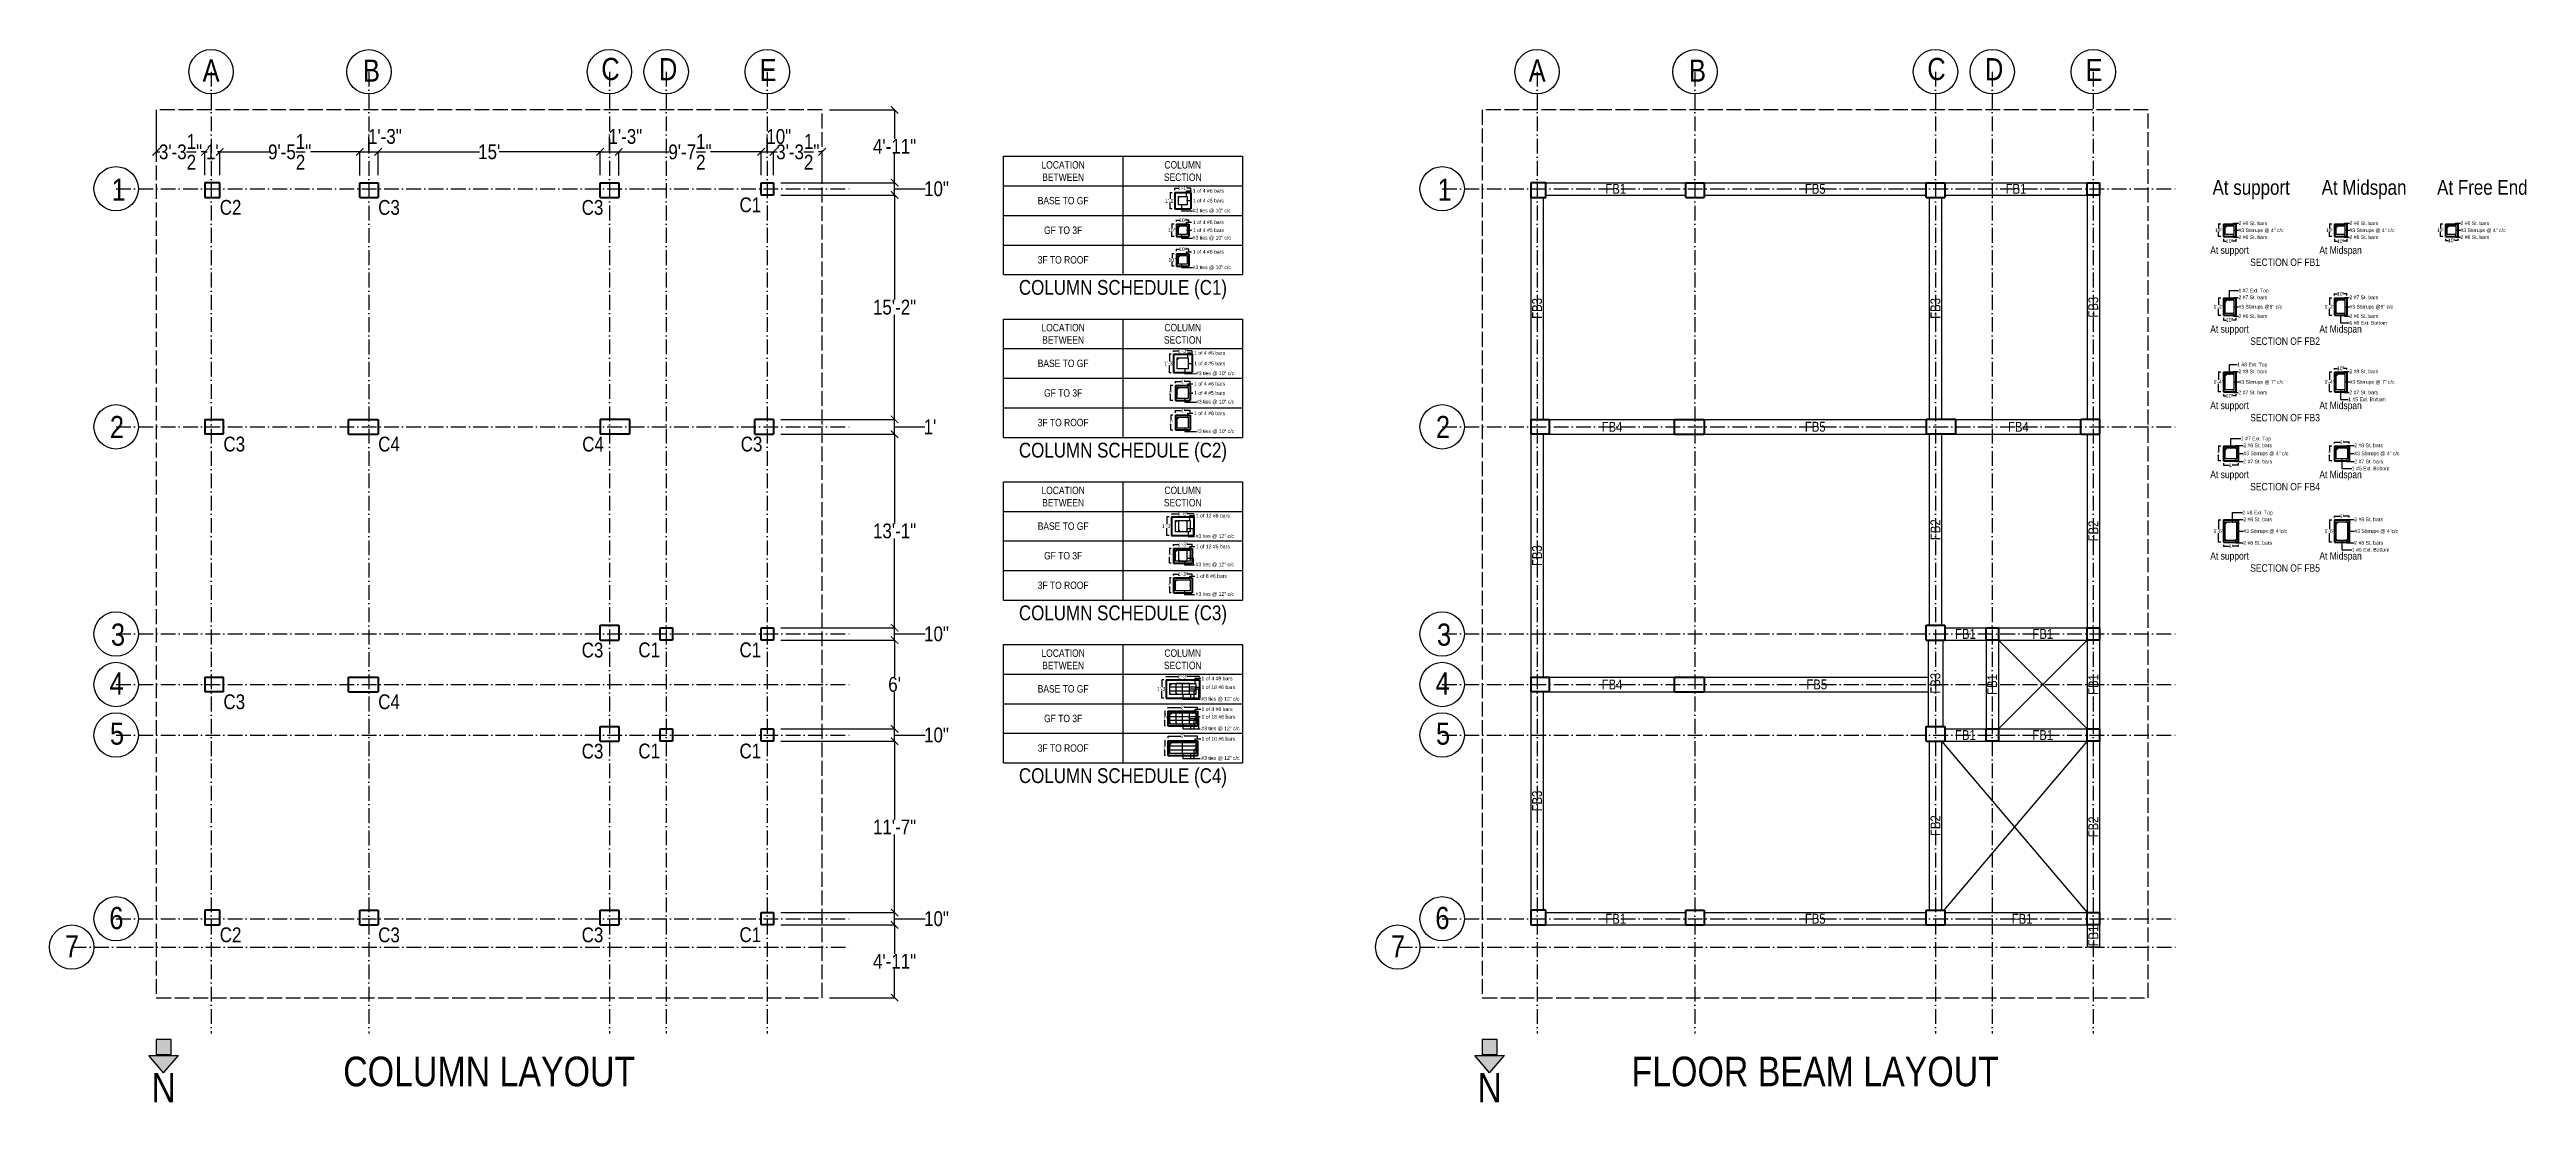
# Model space of a CAD drawing. Header units: inches. Extents: x 573 to 4883, y -25 to 829.
# Drawn here: x 573 to 2582, y -25 to 829 of the extents above; entities outside this region: 2.
import ezdxf

# ---------------------------------------------------------------- set-up
doc = ezdxf.new("R2010")
doc.units = ezdxf.units.IN
doc.header["$MEASUREMENT"] = 0
doc.linetypes.add('ACAD_ISO02W100', pattern=[15, 12, -3])
doc.linetypes.add('ACAD_ISO10W100', pattern=[18, 12, -3, 0, -3])
for name, color, linetype, lineweight in [('Beam Layout', 5, 'Continuous', 30), ('Beam Section', 7, 'Continuous', 40), ('Column', 7, 'Continuous', 40)]:
    doc.layers.add(name, color=color, linetype=linetype, lineweight=lineweight)
for name, color, linetype in [('Dimension', 7, 'Continuous'), ('Foundation Trench', 1, 'Continuous'), ('Gridline', 252, 'ACAD_ISO10W100'), ('Plot Line', 7, 'ACAD_ISO02W100'), ('Reinforcement', 1, 'Continuous'), ('Slab Rebar', 5, 'Continuous'), ('Text', 7, 'Continuous'), ('Tie or Stirrup', 5, 'Continuous')]:
    doc.layers.add(name, color=color, linetype=linetype)
doc.styles.add('AN_12', font='ARIALN.TTF', dxfattribs={"height": 12})
doc.styles.add('AN_3', font='ARIALN.TTF', dxfattribs={"height": 3})
doc.dimstyles.new('Column Layout', dxfattribs={"dimtxt": 12, "dimasz": 6, "dimexe": 0.18, "dimexo": 6, "dimgap": 0.09, "dimtad": 0, "dimtih": 1, "dimtoh": 1, "dimdec": 5, "dimzin": 0, "dimdsep": 46, "dimlunit": 4, "dimtxsty": 'AN_12', "dimblk": 'ARCHTICK', "dimcen": 0.09, "dimadec": 0, "dimazin": 0, "dimtfac": 1, "dimtdec": 5, "dimtofl": 0, "dimtmove": 1, "dimatfit": 3, "dimfxl": 1, "dimtolj": 1, "dimtzin": 0, "dimarcsym": 0})
doc.dimstyles.new('Column Schedule', dxfattribs={"dimtxt": 3, "dimasz": 0.5, "dimexe": 0.18, "dimexo": 2, "dimgap": 0.09, "dimtad": 0, "dimtih": 1, "dimtoh": 1, "dimdec": 5, "dimzin": 0, "dimdsep": 46, "dimlunit": 4, "dimtxsty": 'AN_3', "dimblk": 'ARCHTICK', "dimcen": 0.09, "dimadec": 0, "dimazin": 0, "dimtfac": 1, "dimtdec": 5, "dimtofl": 0, "dimtmove": 1, "dimatfit": 3, "dimfxl": 1, "dimtolj": 1, "dimtzin": 0, "dimarcsym": 0})

msp = doc.modelspace()

# ---------------------------------------------------------------- texts
at = {"layer": 'Foundation Trench', "char_height": 3, "attachment_point": 1, "style": 'AN_3'}
for insert, width in [((907.117996, 320.445477), 5.94990062), ((904.405579, 295.450151), 2.29886222)]:
    msp.add_mtext('\\A1;', dxfattribs=dict(at, insert=insert, width=width))
at = {"layer": 'Slab Rebar', "char_height": 12, "attachment_point": 1, "style": 'AN_12'}
for insert, width in [((4880.283003, 671), 16.47636796), ((4882.783003, 411), 11.47146673)]:
    msp.add_mtext('\\A1;', dxfattribs=dict(at, insert=insert, width=width))
at = {"layer": 'Text'}
for s, insert, char_height, width, attachment_point, style in [('A', (697.634253, 820.917121), 18, 24.39100886, 1, 'AN_12'), ('B', (827.667128, 820.909528), 18, 24.39100886, 1, 'AN_12'), ('C', (1020.890594, 822.227115), 18, 24.39100886, 1, 'AN_12'), ('D', (1067.662157, 822.021262), 18, 24.39100886, 1, 'AN_12'), ('E', (1149.254838, 821.403703), 18, 24.39100886, 1, 'AN_12'), ('A', (1772.827256, 820.917121), 18, 24.39100886, 1, 'AN_12'), ('B', (1902.860132, 820.909528), 18, 24.39100886, 1, 'AN_12'), ('C', (2096.083597, 822.227115), 18, 24.39100886, 1, 'AN_12'), ('D', (2142.85516, 822.021262), 18, 24.39100886, 1, 'AN_12'), ('E', (2224.447842, 821.403703), 18, 24.39100886, 1, 'AN_12'), ('1', (623.801803, 724.282754), 18, 24.39100886, 1, 'AN_12'), ('LOCATION\\PBETWEEN', (1395.38479, 730.419626), 6, 96.9794298, 5, 'AN_12'), ('COLUMN\\PSECTION', (1492.36422, 730.419626), 6, 96.9794298, 5, 'AN_12'), ('1', (1698.994807, 724.282754), 18, 24.39100886, 1, 'AN_12'), ('At support', (2327.35441, 723.200654), 12, 75.6381863, 1, 'AN_12'), ('At Midspan', (2415.816817, 723.200654), 12, 75.6381863, 1, 'AN_12'), ('At Free End', (2509.428725, 723.200654), 12, 75.6381863, 1, 'AN_12'), ('C2', (711.5, 707), 12, 21.37476871, 1, 'AN_12'), ('C3', (840, 706.9375), 12, 21.37476871, 1, 'AN_12'), ('C3', (1022.537714, 706.9375), 12, 21.37476871, 3, 'AN_12'), ('C1', (1150.5, 709.0625), 12, 21.37476871, 3, 'AN_12'), ('BASE TO GF', (1395.38479, 706.419626), 6, 96.9794298, 5, 'AN_12'), ('\\A1;1 of 4 #6 bars', (1500.555793, 714.425854), 3, 36.33528617, 4, 'AN_12'), ('\\A1;1 of 4 #5 bars', (1500.609232, 706.419626), 3, 29.33389596, 4, 'AN_12'), ('FB1', (1843.443003, 716), 8, 21.37476871, 5, 'AN_12'), ('FB5', (2005.193003, 716), 8, 21.37476871, 5, 'AN_12'), ('FB1', (2167.943003, 716), 8, 21.37476871, 5, 'AN_12'), ('GF TO 3F', (1395.38479, 682.419626), 6, 96.9794298, 5, 'AN_12'), ('\\A1;#3 ties @ 10" c/c', (1500.385533, 698.091471), 3, 28.8739178, 4, 'AN_12'), ('\\A1;1 of 4 #6 bars', (1500.555793, 688.925854), 3, 36.33528617, 4, 'AN_12'), ('\\A1;1 of 4 #5 bars', (1500.609232, 682.419626), 3, 29.33389596, 4, 'AN_12'), ('\\A1;#3 Stirrups @ 4" c/c', (2348.39311, 683.919626), 3, 31.79165423, 1, 'AN_3'), ('\\A1;2 #6 St. bars', (2348.39311, 686.543827), 3, 27.28138227, 7, 'AN_3'), ('\\A1;#3 Stirrups @ 4" c/c', (2438.39311, 683.919626), 3, 31.79165423, 1, 'AN_3'), ('\\A1;2 #6 St. bars', (2438.39311, 686.543827), 3, 27.28138227, 7, 'AN_3'), ('\\A1;#3 Stirrups @ 4" c/c', (2528.39311, 683.919626), 3, 31.79165423, 1, 'AN_3'), ('\\A1;2 #6 St. bars', (2528.39311, 686.543827), 3, 27.28138227, 7, 'AN_3'), ('\\A1;#3 ties @ 10" c/c', (1500.385533, 676.091471), 3, 28.8739178, 4, 'AN_12'), ('\\A1;1 of 4 #6 bars', (1500.555793, 664.925854), 3, 36.33528617, 4, 'AN_12'), ('At support', (2341.17811, 665.419626), 6, 75.6381863, 5, 'AN_12'), ('\\A1;2 #6 St. bars', (2348.39311, 678.295426), 3, 27.1748547, 1, 'AN_3'), ('At Midspan', (2431.17811, 665.419626), 6, 75.6381863, 5, 'AN_12'), ('\\A1;2 #6 St. bars', (2438.39311, 678.295426), 3, 27.1748547, 1, 'AN_3'), ('\\A1;2 #6 St. bars', (2528.39311, 678.295426), 3, 27.1748547, 1, 'AN_3'), ('COLUMN SCHEDULE (C1)', (1443.874505, 634.264872), 12, 193.9588596, 5, 'AN_12'), ('3F TO ROOF', (1395.38479, 658.419626), 6, 96.9794298, 5, 'AN_12'), ('\\A1;#3 ties @ 10" c/c', (1500.385533, 652.091471), 3, 28.8739178, 4, 'AN_12'), ('SECTION OF FB1', (2386.17811, 656.419626), 6, 100, 5, 'AN_12'), ('\\A1;2 #7 St. bars', (2348.33061, 626.481327), 3, 27.28138227, 7, 'AN_3'), ('\\A1;1 #7 Ext. Top', (2348.39311, 635.107126), 3, 31.53402434, 1, 'AN_3'), ('\\A1;2 #7 St. bars', (2438.33061, 626.481327), 3, 27.28138227, 7, 'AN_3'), ('LOCATION\\PBETWEEN', (1395.38479, 598.419626), 6, 96.9794298, 5, 'AN_12'), ('COLUMN\\PSECTION', (1492.36422, 598.419626), 6, 96.9794298, 5, 'AN_12'), ('At support', (2341.17811, 601.419626), 6, 75.6381863, 5, 'AN_12'), ('\\A1;#3 Stirrups @6" c/c', (2348.39311, 621.919626), 3, 33.09254991, 1, 'AN_3'), ('\\A1;2 #6 St. bars', (2348.39311, 614.295426), 3, 27.1748547, 1, 'AN_3'), ('At Midspan', (2431.17811, 601.419626), 6, 75.6381863, 5, 'AN_12'), ('\\A1;#3 Stirrups @6" c/c', (2438.39311, 621.919626), 3, 33.09254991, 1, 'AN_3'), ('\\A1;2 #6 St. bars', (2438.39311, 614.295426), 3, 27.1748547, 1, 'AN_3'), ('\\A1;1 #6 Ext. Bottom', (2438.39311, 605.732126), 3, 31.53402434, 7, 'AN_3'), ('\\A1;1 of 4 #6 bars', (1501.555793, 582.925854), 3, 36.33528617, 4, 'AN_12'), ('SECTION OF FB2', (2386.17811, 592.419626), 6, 100, 5, 'AN_12'), ('BASE TO GF', (1395.38479, 574.419626), 6, 96.9794298, 5, 'AN_12'), ('\\A1;1 of 4 #5 bars', (1501.609232, 574.419626), 3, 29.33389596, 4, 'AN_12'), ('\\A1;#3 ties @ 10" c/c', (1503.105763, 566.091803), 3, 28.8739178, 4, 'AN_12'), ('\\A1;1 #8 Ext. Top', (2347.351443, 574.919626), 3, 31.53402434, 1, 'AN_3'), ('\\A1;2 #8 St. bars', (2348.26811, 566.418827), 3, 27.28138227, 7, 'AN_3'), ('\\A1;2 #8 St. bars', (2438.26811, 566.418827), 3, 27.28138227, 7, 'AN_3'), ('GF TO 3F', (1395.38479, 550.419626), 6, 96.9794298, 5, 'AN_12'), ('\\A1;1 of 4 #6 bars', (1501.555793, 557.925854), 3, 36.33528617, 4, 'AN_12'), ('\\A1;1 of 4 #5 bars', (1501.609232, 550.419626), 3, 29.33389596, 4, 'AN_12'), ('\\A1;#3 ties @ 10" c/c', (1503.105763, 543.091803), 3, 28.8739178, 4, 'AN_12'), ('At support', (2341.17811, 539.419626), 6, 75.6381863, 5, 'AN_12'), ('\\A1;#3 Stirrups @ 7" c/c', (2348.39311, 560.919626), 3, 49.68572849, 1, 'AN_3'), ('\\A1;2 #7 St. bars', (2348.33061, 552.357926), 3, 27.1748547, 1, 'AN_3'), ('At Midspan', (2431.17811, 539.419626), 6, 75.6381863, 5, 'AN_12'), ('\\A1;1 #5 Ext. Bottom', (2437.351443, 543.732126), 3, 31.53402434, 7, 'AN_3'), ('\\A1;#3 Stirrups @ 7" c/c', (2438.39311, 560.919626), 3, 49.68572849, 1, 'AN_3'), ('\\A1;2 #7 St. bars', (2438.33061, 552.357926), 3, 27.1748547, 1, 'AN_3'), ('2', (622.435098, 531.844224), 18, 24.39100886, 1, 'AN_12'), ('3F TO ROOF', (1395.38479, 526.419626), 6, 96.9794298, 5, 'AN_12'), ('\\A1;1 of 4 #6 bars', (1501.555793, 533.925854), 3, 36.33528617, 4, 'AN_12'), ('2', (1697.628101, 531.844224), 18, 24.39100886, 1, 'AN_12'), ('FB4', (1840.443003, 523), 8, 21.37476871, 5, 'AN_12'), ('FB5', (2005.193003, 523), 8, 21.37476871, 5, 'AN_12'), ('FB4', (2169.943003, 523), 8, 21.37476871, 5, 'AN_12'), ('SECTION OF FB3', (2386.17811, 530.419626), 6, 100, 5, 'AN_12'), ('C3', (714.5, 515), 12, 21.37476871, 1, 'AN_12'), ('C4', (840, 515), 12, 21.37476871, 1, 'AN_12'), ('C4', (1023, 514.9375), 12, 21.37476871, 3, 'AN_12'), ('C3', (1151.5, 515), 12, 21.37476871, 3, 'AN_12'), ('COLUMN SCHEDULE (C2)', (1443.874505, 502.264872), 12, 193.9588596, 5, 'AN_12'), ('\\A1;#3 ties @ 10" c/c', (1503.105763, 519.091803), 3, 28.8739178, 4, 'AN_12'), ('\\A1;1 #7 Ext. Top', (2350.351443, 514.982126), 3, 31.53402434, 1, 'AN_3'), ('\\A1;#3 Stirrups @ 4" c/c', (2352.39311, 502.919626), 3, 35.79519598, 1, 'AN_3'), ('\\A1;2 #8 St. bars', (2352.26811, 506.418827), 3, 27.28138227, 7, 'AN_3'), ('\\A1;#3 Stirrups @ 4" c/c', (2442.39311, 502.919626), 3, 35.79519598, 1, 'AN_3'), ('\\A1;2 #8 St. bars', (2442.26811, 506.418827), 3, 27.28138227, 7, 'AN_3'), ('At support', (2341.17811, 483.419626), 6, 75.6381863, 5, 'AN_12'), ('\\A1;2 #7 St. bars', (2352.33061, 496.357926), 3, 27.1748547, 1, 'AN_3'), ('At Midspan', (2431.17811, 483.419626), 6, 75.6381863, 5, 'AN_12'), ('\\A1;1 #5 Ext. Bottom', (2440.351443, 487.732126), 3, 31.53402434, 7, 'AN_3'), ('\\A1;2 #7 St. bars', (2442.33061, 496.357926), 3, 27.1748547, 1, 'AN_3'), ('LOCATION\\PBETWEEN', (1395.38479, 466.419626), 6, 96.9794298, 5, 'AN_12'), ('COLUMN\\PSECTION', (1492.36422, 466.419626), 6, 96.9794298, 5, 'AN_12'), ('SECTION OF FB4', (2386.17811, 474.419626), 6, 100, 5, 'AN_12'), ('BASE TO GF', (1395.38479, 442.419626), 6, 96.9794298, 5, 'AN_12'), ('\\A1;1 of 12 #6 bars', (1503.055793, 450.925854), 3, 36.33528617, 4, 'AN_12'), ('\\A1;2 #8 Ext. Top', (2351.684777, 454.919626), 3, 31.53402434, 1, 'AN_3'), ('\\A1;2 #8 St. bars', (2352.26811, 446.418827), 3, 27.28138227, 7, 'AN_3'), ('\\A1;2 #8 St. bars', (2442.26811, 446.418827), 3, 27.28138227, 7, 'AN_3'), ('\\A1;#3 ties @ 12" c/c', (1502.885533, 434.091471), 3, 28.8739178, 4, 'AN_12'), ('\\A1;1 of 12 #6 bars', (1503.055793, 425.925854), 3, 36.33528617, 4, 'AN_12'), ('\\A1;#3 Stirrups @ 4"c/c', (2352.39311, 439.919626), 3, 38.6776263, 1, 'AN_3'), ('\\A1;2 #8 St. bars', (2352.26811, 430.420426), 3, 27.28138227, 1, 'AN_3'), ('\\A1;1 #5 Ext. Bottom', (2440.351443, 421.732126), 3, 31.53402434, 7, 'AN_3'), ('\\A1;#3 Stirrups @ 4"c/c', (2442.39311, 439.919626), 3, 38.6776263, 1, 'AN_3'), ('\\A1;2 #8 St. bars', (2442.26811, 430.420426), 3, 27.28138227, 1, 'AN_3'), ('GF TO 3F', (1395.38479, 418.419626), 6, 96.9794298, 5, 'AN_12'), ('\\A1;#3 ties @ 12" c/c', (1502.885533, 411.091471), 3, 28.8739178, 4, 'AN_12'), ('\\A1;1 of 8 #6 bars', (1503.055793, 401.925854), 3, 36.33528617, 4, 'AN_12'), ('At support', (2341.17811, 417.419626), 6, 75.6381863, 5, 'AN_12'), ('SECTION OF FB5', (2386.17811, 408.419626), 6, 100, 5, 'AN_12'), ('At Midspan', (2431.17811, 417.419626), 6, 75.6381863, 5, 'AN_12'), ('3F TO ROOF', (1395.38479, 394.419626), 6, 96.9794298, 5, 'AN_12'), ('\\A1;#3 ties @ 12" c/c', (1502.885533, 387.091471), 3, 28.8739178, 4, 'AN_12'), ('3', (623.287626, 363.44523), 18, 24.39100886, 1, 'AN_12'), ('COLUMN SCHEDULE (C3)', (1443.874505, 370.264872), 12, 193.9588596, 5, 'AN_12'), ('3', (1698.480629, 363.44523), 18, 24.39100886, 1, 'AN_12'), ('C3', (1022.537714, 347.9375), 12, 21.37476871, 3, 'AN_12'), ('C1', (1068.5, 348.0625), 12, 21.37476871, 3, 'AN_12'), ('C1', (1150.5, 348.0625), 12, 21.37476871, 3, 'AN_12'), ('LOCATION\\PBETWEEN', (1395.38479, 334.419626), 6, 96.9794298, 5, 'AN_12'), ('COLUMN\\PSECTION', (1492.36422, 334.419626), 6, 96.9794298, 5, 'AN_12'), ('FB1', (2126.943003, 355), 8, 21.37476871, 5, 'AN_12'), ('FB1', (2189.693003, 355), 8, 21.37476871, 5, 'AN_12'), ('4', (622.173649, 323.846909), 18, 24.39100886, 1, 'AN_12'), ('4', (1697.366652, 323.846909), 18, 24.39100886, 1, 'AN_12'), ('C3', (714.5, 306), 12, 21.37476871, 1, 'AN_12'), ('C4', (840, 306), 12, 21.37476871, 1, 'AN_12'), ('BASE TO GF', (1395.38479, 310.419626), 6, 96.9794298, 5, 'AN_12'), ('\\A1;#3 ties @ 12" c/c', (1507.385533, 302.091471), 3, 28.8739178, 4, 'AN_12'), ('\\A1;1 of 18 #6 bars', (1507.546732, 311.75296), 3, 29.33389596, 4, 'AN_12'), ('\\A1;1 of 4 #8 bars', (1507.555793, 318.925854), 3, 36.33528617, 4, 'AN_12'), ('FB4', (1840.443003, 314), 8, 21.37476871, 5, 'AN_12'), ('FB5', (2006.443003, 314), 8, 21.37476871, 5, 'AN_12'), ('5', (622.499282, 283.172243), 18, 24.39100886, 1, 'AN_12'), ('GF TO 3F', (1395.38479, 286.419626), 6, 96.9794298, 5, 'AN_12'), ('\\A1;1 of 18 #6 bars', (1507.546732, 287.75296), 3, 29.33389596, 4, 'AN_12'), ('\\A1;1 of 4 #8 bars', (1507.555793, 293.925854), 3, 36.33528617, 4, 'AN_12'), ('5', (1697.692286, 283.172243), 18, 24.39100886, 1, 'AN_12'), ('\\A1;', (907.117996, 272.445477), 3, 11.8470971, 1, 'AN_3'), ('C3', (1022.537714, 265.9375), 12, 21.37476871, 3, 'AN_12'), ('C1', (1068.5, 266.0625), 12, 21.37476871, 3, 'AN_12'), ('C1', (1150.5, 266.0625), 12, 21.37476871, 3, 'AN_12'), ('3F TO ROOF', (1395.38479, 262.419626), 6, 96.9794298, 5, 'AN_12'), ('\\A1;#3 ties @ 12" c/c', (1507.385533, 278.091471), 3, 28.8739178, 4, 'AN_12'), ('\\A1;1 of 10 #6 bars', (1507.555793, 269.925854), 3, 36.33528617, 4, 'AN_12'), ('FB1', (2126.943003, 273), 8, 21.37476871, 5, 'AN_12'), ('FB1', (2189.693003, 273), 8, 21.37476871, 5, 'AN_12'), ('COLUMN SCHEDULE (C4)', (1443.874505, 238.264872), 12, 193.9588596, 5, 'AN_12'), ('\\A1;#3 ties @ 12" c/c', (1507.385533, 254.091471), 3, 28.8739178, 4, 'AN_12'), ('6', (621.965856, 133.595954), 18, 24.39100886, 1, 'AN_12'), ('6', (1697.15886, 133.595954), 18, 24.39100886, 1, 'AN_12'), ('FB1', (1843.443003, 124), 8, 21.37476871, 5, 'AN_12'), ('FB5', (2005.193003, 124), 8, 21.37476871, 5, 'AN_12'), ('FB1', (2172.943003, 124), 8, 21.37476871, 5, 'AN_12'), ('7', (585.965856, 110.595954), 18, 24.39100886, 1, 'AN_12'), ('C2', (711.5, 117), 12, 21.37476871, 1, 'AN_12'), ('C3', (840, 116.9375), 12, 21.37476871, 1, 'AN_12'), ('C3', (1022.537714, 116.9375), 12, 21.37476871, 3, 'AN_12'), ('C1', (1150.5, 117.0625), 12, 21.37476871, 3, 'AN_12'), ('7', (1661.15886, 110.595954), 18, 24.39100886, 1, 'AN_12'), ('COLUMN LAYOUT', (930, 0), 24, 509.30479366, 5, 'AN_12'), ('FLOOR BEAM LAYOUT', (2005.193003, 0), 24, 509.30479366, 5, 'AN_12')]:
    msp.add_mtext(s, dxfattribs=dict(at, insert=insert, char_height=char_height, width=width, attachment_point=attachment_point, style=style))
at = {"layer": 'Text', "char_height": 8, "width": 21.37476871, "attachment_point": 5, "rotation": 90, "style": 'AN_12'}
for s, insert in [('FB3', (1779.693003, 619)), ('FB3', (2102.693003, 619)), ('FB3', (2230.693003, 620)), ('FB2', (2102.693003, 439.5)), ('FB2', (2230.693003, 438.5)), ('FB3', (1779.693003, 418.5)), ('FB3', (2102.693003, 315)), ('FB1', (2148.693003, 314)), ('FB1', (2230.693003, 314)), ('FB3', (1779.693003, 219.5)), ('FB2', (2102.693003, 199.5)), ('FB2', (2230.693003, 198.5)), ('FB1', (2230.693003, 110))]:
    msp.add_mtext(s, dxfattribs=dict(at, insert=insert))

# ---------------------------------------------------------------- blocks, each defined once
blk = doc.blocks.new('_ArchTick')
at = {"color": 0, "linetype": 'ByBlock', "const_width": 0.15}
blk.add_lwpolyline([(-0.5, -0.5), (0.5, 0.5)], dxfattribs=at)
blk = doc.blocks.new('*D2')
at = {"layer": 'Defpoints', "color": 0}
for p in [(660, 780), (699.5, 746), (699.5, 721)]:
    blk.add_point(p, dxfattribs=at)
at = {"layer": 'Dimension', "color": 0, "lineweight": -2}
for p, q in [((660, 774), (660, 745.8)), ((660, 746), (663, 746)), ((699.5, 746), (696.5, 746)), ((699.5, 727), (699.5, 746.1))]:
    blk.add_line(p, q, dxfattribs=at)
at = {"layer": 'Dimension', "color": 0, "lineweight": -2, "xscale": 6, "yscale": 6, "zscale": 6, "rotation": 180}
blk.add_blockref('_ArchTick', (660, 746), dxfattribs=at)
at = {"layer": 'Dimension', "color": 0, "lineweight": -2, "xscale": 6, "yscale": 6, "zscale": 6}
blk.add_blockref('_ArchTick', (699.5, 746), dxfattribs=at)
at = {"layer": 'Dimension', "color": 0, "insert": (679.7, 746), "char_height": 12, "attachment_point": 5, "style": 'AN_12'}
blk.add_mtext('\\A1;3\'-3{\\H1.000000x;\\S1/2;}"', dxfattribs=at)
blk = doc.blocks.new('*D3')
at = {"layer": 'Defpoints', "color": 0}
for p in [(711.5, 746), (699.5, 721), (711.5, 721)]:
    blk.add_point(p, dxfattribs=at)
at = {"layer": 'Dimension', "color": 0, "lineweight": -2}
for p, q in [((699.5, 727), (699.5, 746.1)), ((699.5, 746), (701.3, 746)), ((711.5, 746), (709.7, 746)), ((711.5, 727), (711.5, 746.1))]:
    blk.add_line(p, q, dxfattribs=at)
at = {"layer": 'Dimension', "color": 0, "lineweight": -2, "xscale": 6, "yscale": 6, "zscale": 6, "rotation": 180}
blk.add_blockref('_ArchTick', (699.5, 746), dxfattribs=at)
at = {"layer": 'Dimension', "color": 0, "lineweight": -2, "xscale": 6, "yscale": 6, "zscale": 6}
blk.add_blockref('_ArchTick', (711.5, 746), dxfattribs=at)
at = {"layer": 'Dimension', "color": 0, "insert": (705.5, 746), "char_height": 12, "attachment_point": 5, "style": 'AN_12'}
blk.add_mtext("\\A1;1'", dxfattribs=at)
blk = doc.blocks.new('*D4')
at = {"layer": 'Defpoints', "color": 0}
for p in [(825, 746), (711.5, 721), (825, 720.9)]:
    blk.add_point(p, dxfattribs=at)
at = {"layer": 'Dimension', "color": 0, "lineweight": -2}
for p, q in [((711.5, 727), (711.5, 746.1)), ((711.5, 746), (751.5, 746)), ((825, 746), (785, 746)), ((825, 726.9), (825, 746.1))]:
    blk.add_line(p, q, dxfattribs=at)
at = {"layer": 'Dimension', "color": 0, "lineweight": -2, "xscale": 6, "yscale": 6, "zscale": 6, "rotation": 180}
blk.add_blockref('_ArchTick', (711.5, 746), dxfattribs=at)
at = {"layer": 'Dimension', "color": 0, "lineweight": -2, "xscale": 6, "yscale": 6, "zscale": 6}
blk.add_blockref('_ArchTick', (825, 746), dxfattribs=at)
at = {"layer": 'Dimension', "color": 0, "insert": (768.2, 746), "char_height": 12, "attachment_point": 5, "style": 'AN_12'}
blk.add_mtext('\\A1;9\'-5{\\H1.000000x;\\S1/2;}"', dxfattribs=at)
blk = doc.blocks.new('*D5')
at = {"layer": 'Defpoints', "color": 0}
for p in [(840, 746), (825, 721), (840, 721)]:
    blk.add_point(p, dxfattribs=at)
at = {"layer": 'Dimension', "color": 0, "lineweight": -2}
for p, q in [((825, 727), (825, 746.1)), ((825, 746), (840, 746)), ((832.5, 746), (832.5, 758.4)), ((832.5, 758.4), (832.7, 758.4)), ((840, 727), (840, 746.1))]:
    blk.add_line(p, q, dxfattribs=at)
at = {"layer": 'Dimension', "color": 0, "lineweight": -2, "xscale": 6, "yscale": 6, "zscale": 6, "rotation": 180}
blk.add_blockref('_ArchTick', (825, 746), dxfattribs=at)
at = {"layer": 'Dimension', "color": 0, "lineweight": -2, "xscale": 6, "yscale": 6, "zscale": 6}
blk.add_blockref('_ArchTick', (840, 746), dxfattribs=at)
at = {"layer": 'Dimension', "color": 0, "insert": (845.4, 758.4), "char_height": 12, "attachment_point": 5, "style": 'AN_12'}
blk.add_mtext('\\A1;1\'-3"', dxfattribs=at)
blk = doc.blocks.new('*D6')
at = {"layer": 'Defpoints', "color": 0}
for p in [(1020, 746), (840, 721), (1020, 721)]:
    blk.add_point(p, dxfattribs=at)
at = {"layer": 'Dimension', "color": 0, "lineweight": -2}
for p, q in [((840, 727), (840, 746.1)), ((840, 746), (922, 746)), ((1020, 746), (938, 746)), ((1020, 727), (1020, 746.1))]:
    blk.add_line(p, q, dxfattribs=at)
at = {"layer": 'Dimension', "color": 0, "lineweight": -2, "xscale": 6, "yscale": 6, "zscale": 6, "rotation": 180}
blk.add_blockref('_ArchTick', (840, 746), dxfattribs=at)
at = {"layer": 'Dimension', "color": 0, "lineweight": -2, "xscale": 6, "yscale": 6, "zscale": 6}
blk.add_blockref('_ArchTick', (1020, 746), dxfattribs=at)
at = {"layer": 'Dimension', "color": 0, "insert": (930, 746), "char_height": 12, "attachment_point": 5, "style": 'AN_12'}
blk.add_mtext("\\A1;15'", dxfattribs=at)
blk = doc.blocks.new('*D7')
at = {"layer": 'Defpoints', "color": 0}
for p in [(1035, 746), (1020, 721), (1035, 720.9)]:
    blk.add_point(p, dxfattribs=at)
at = {"layer": 'Dimension', "color": 0, "lineweight": -2}
for p, q in [((1020, 727), (1020, 746.1)), ((1020, 746), (1035, 746)), ((1027.5, 746), (1027.5, 758.4)), ((1027.5, 758.4), (1027.7, 758.4)), ((1035, 726.9), (1035, 746.1))]:
    blk.add_line(p, q, dxfattribs=at)
at = {"layer": 'Dimension', "color": 0, "lineweight": -2, "xscale": 6, "yscale": 6, "zscale": 6, "rotation": 180}
blk.add_blockref('_ArchTick', (1020, 746), dxfattribs=at)
at = {"layer": 'Dimension', "color": 0, "lineweight": -2, "xscale": 6, "yscale": 6, "zscale": 6}
blk.add_blockref('_ArchTick', (1035, 746), dxfattribs=at)
at = {"layer": 'Dimension', "color": 0, "insert": (1040.4, 758.4), "char_height": 12, "attachment_point": 5, "style": 'AN_12'}
blk.add_mtext('\\A1;1\'-3"', dxfattribs=at)
blk = doc.blocks.new('*D8')
at = {"layer": 'Defpoints', "color": 0}
for p in [(1150.5, 746), (1035, 720.9), (1150.5, 721.1)]:
    blk.add_point(p, dxfattribs=at)
at = {"layer": 'Dimension', "color": 0, "lineweight": -2}
for p, q in [((1035, 726.9), (1035, 746.1)), ((1035, 746), (1076, 746)), ((1150.5, 746), (1109.5, 746)), ((1150.5, 727.1), (1150.5, 746.1))]:
    blk.add_line(p, q, dxfattribs=at)
at = {"layer": 'Dimension', "color": 0, "lineweight": -2, "xscale": 6, "yscale": 6, "zscale": 6, "rotation": 180}
blk.add_blockref('_ArchTick', (1035, 746), dxfattribs=at)
at = {"layer": 'Dimension', "color": 0, "lineweight": -2, "xscale": 6, "yscale": 6, "zscale": 6}
blk.add_blockref('_ArchTick', (1150.5, 746), dxfattribs=at)
at = {"layer": 'Dimension', "color": 0, "insert": (1092.8, 746), "char_height": 12, "attachment_point": 5, "style": 'AN_12'}
blk.add_mtext('\\A1;9\'-7{\\H1.000000x;\\S1/2;}"', dxfattribs=at)
blk = doc.blocks.new('*D9')
at = {"layer": 'Defpoints', "color": 0}
for p in [(1160.5, 119), (1258.7, 119), (1200, 60)]:
    blk.add_point(p, dxfattribs=at)
at = {"layer": 'Dimension', "color": 0, "lineweight": -2}
for p, q in [((1166.5, 119), (1258.9, 119)), ((1258.7, 119), (1258.7, 95.6)), ((1258.7, 60), (1258.7, 83.4)), ((1206, 60), (1258.9, 60))]:
    blk.add_line(p, q, dxfattribs=at)
at = {"layer": 'Dimension', "color": 0, "lineweight": -2, "xscale": 6, "yscale": 6, "zscale": 6}
for p, rotation in [((1258.7, 119), 90), ((1258.7, 60), 270)]:
    blk.add_blockref('_ArchTick', p, dxfattribs=dict(at, rotation=rotation))
at = {"layer": 'Dimension', "color": 0, "insert": (1258.7, 89.5), "char_height": 12, "attachment_point": 5, "style": 'AN_12'}
blk.add_mtext('\\A1;4\'-11"', dxfattribs=at)
blk = doc.blocks.new('*D10')
at = {"layer": 'Defpoints', "color": 0}
for p in [(1160.5, 129), (1258.7, 129), (1160.5, 119)]:
    blk.add_point(p, dxfattribs=at)
at = {"layer": 'Dimension', "color": 0, "lineweight": -2}
for p, q in [((1166.5, 129), (1258.9, 129)), ((1258.7, 119), (1258.7, 129)), ((1258.7, 124), (1283.5, 124)), ((1283.5, 124), (1283.6, 124)), ((1166.5, 119), (1258.9, 119))]:
    blk.add_line(p, q, dxfattribs=at)
at = {"layer": 'Dimension', "color": 0, "lineweight": -2, "xscale": 6, "yscale": 6, "zscale": 6}
for p, rotation in [((1258.7, 129), 90), ((1258.7, 119), 270)]:
    blk.add_blockref('_ArchTick', p, dxfattribs=dict(at, rotation=rotation))
at = {"layer": 'Dimension', "color": 0, "insert": (1292.7, 124), "char_height": 12, "attachment_point": 5, "style": 'AN_12'}
blk.add_mtext('\\A1;10"', dxfattribs=at)
blk = doc.blocks.new('*D11')
at = {"layer": 'Defpoints', "color": 0}
for p in [(1160.5, 268), (1258.7, 268), (1160.5, 129)]:
    blk.add_point(p, dxfattribs=at)
at = {"layer": 'Dimension', "color": 0, "lineweight": -2}
for p, q in [((1166.5, 268), (1258.9, 268)), ((1258.7, 268), (1258.7, 204.6)), ((1258.7, 129), (1258.7, 192.4)), ((1166.5, 129), (1258.9, 129))]:
    blk.add_line(p, q, dxfattribs=at)
at = {"layer": 'Dimension', "color": 0, "lineweight": -2, "xscale": 6, "yscale": 6, "zscale": 6}
for p, rotation in [((1258.7, 268), 90), ((1258.7, 129), 270)]:
    blk.add_blockref('_ArchTick', p, dxfattribs=dict(at, rotation=rotation))
at = {"layer": 'Dimension', "color": 0, "insert": (1258.7, 198.5), "char_height": 12, "attachment_point": 5, "style": 'AN_12'}
blk.add_mtext('\\A1;11\'-7"', dxfattribs=at)
blk = doc.blocks.new('*D12')
at = {"layer": 'Defpoints', "color": 0}
for p in [(1160.5, 278), (1160.5, 268), (1258.7, 278)]:
    blk.add_point(p, dxfattribs=at)
at = {"layer": 'Dimension', "color": 0, "lineweight": -2}
for p, q in [((1166.5, 278), (1258.9, 278)), ((1166.5, 268), (1258.9, 268)), ((1258.7, 268), (1258.7, 278)), ((1258.7, 273), (1283.5, 273)), ((1283.5, 273), (1283.6, 273))]:
    blk.add_line(p, q, dxfattribs=at)
at = {"layer": 'Dimension', "color": 0, "lineweight": -2, "xscale": 6, "yscale": 6, "zscale": 6}
for p, rotation in [((1258.7, 278), 90), ((1258.7, 268), 270)]:
    blk.add_blockref('_ArchTick', p, dxfattribs=dict(at, rotation=rotation))
at = {"layer": 'Dimension', "color": 0, "insert": (1292.7, 273), "char_height": 12, "attachment_point": 5, "style": 'AN_12'}
blk.add_mtext('\\A1;10"', dxfattribs=at)
blk = doc.blocks.new('*D13')
at = {"layer": 'Defpoints', "color": 0}
for p in [(1160.5, 350), (1258.7, 350), (1160.5, 278)]:
    blk.add_point(p, dxfattribs=at)
at = {"layer": 'Dimension', "color": 0, "lineweight": -2}
for p, q in [((1166.5, 350), (1258.9, 350)), ((1258.7, 350), (1258.7, 320.2)), ((1258.7, 278), (1258.7, 307.8)), ((1166.5, 278), (1258.9, 278))]:
    blk.add_line(p, q, dxfattribs=at)
at = {"layer": 'Dimension', "color": 0, "lineweight": -2, "xscale": 6, "yscale": 6, "zscale": 6}
for p, rotation in [((1258.7, 350), 90), ((1258.7, 278), 270)]:
    blk.add_blockref('_ArchTick', p, dxfattribs=dict(at, rotation=rotation))
at = {"layer": 'Dimension', "color": 0, "insert": (1258.7, 314), "char_height": 12, "attachment_point": 5, "style": 'AN_12'}
blk.add_mtext("\\A1;6'", dxfattribs=at)
blk = doc.blocks.new('*D14')
at = {"layer": 'Defpoints', "color": 0}
for p in [(1160.5, 360), (1160.5, 350), (1258.7, 360)]:
    blk.add_point(p, dxfattribs=at)
at = {"layer": 'Dimension', "color": 0, "lineweight": -2}
for p, q in [((1166.5, 360), (1258.9, 360)), ((1166.5, 350), (1258.9, 350)), ((1258.7, 350), (1258.7, 360)), ((1258.7, 355), (1283.5, 355)), ((1283.5, 355), (1283.6, 355))]:
    blk.add_line(p, q, dxfattribs=at)
at = {"layer": 'Dimension', "color": 0, "lineweight": -2, "xscale": 6, "yscale": 6, "zscale": 6}
for p, rotation in [((1258.7, 360), 90), ((1258.7, 350), 270)]:
    blk.add_blockref('_ArchTick', p, dxfattribs=dict(at, rotation=rotation))
at = {"layer": 'Dimension', "color": 0, "insert": (1292.7, 355), "char_height": 12, "attachment_point": 5, "style": 'AN_12'}
blk.add_mtext('\\A1;10"', dxfattribs=at)
blk = doc.blocks.new('*D15')
at = {"layer": 'Defpoints', "color": 0}
for p in [(1160.5, 517), (1258.7, 517), (1160.5, 360)]:
    blk.add_point(p, dxfattribs=at)
at = {"layer": 'Dimension', "color": 0, "lineweight": -2}
for p, q in [((1166.5, 517), (1258.9, 517)), ((1258.7, 517), (1258.7, 444.7)), ((1258.7, 360), (1258.7, 432.3)), ((1166.5, 360), (1258.9, 360))]:
    blk.add_line(p, q, dxfattribs=at)
at = {"layer": 'Dimension', "color": 0, "lineweight": -2, "xscale": 6, "yscale": 6, "zscale": 6}
for p, rotation in [((1258.7, 517), 90), ((1258.7, 360), 270)]:
    blk.add_blockref('_ArchTick', p, dxfattribs=dict(at, rotation=rotation))
at = {"layer": 'Dimension', "color": 0, "insert": (1258.7, 438.5), "char_height": 12, "attachment_point": 5, "style": 'AN_12'}
blk.add_mtext('\\A1;13\'-1"', dxfattribs=at)
blk = doc.blocks.new('*D16')
at = {"layer": 'Defpoints', "color": 0}
for p in [(1160.5, 529), (1258.7, 529), (1160.5, 517)]:
    blk.add_point(p, dxfattribs=at)
at = {"layer": 'Dimension', "color": 0, "lineweight": -2}
for p, q in [((1166.5, 529), (1258.9, 529)), ((1258.7, 517), (1258.7, 529)), ((1258.7, 523), (1283, 523)), ((1283, 523), (1283.2, 523)), ((1166.5, 517), (1258.9, 517))]:
    blk.add_line(p, q, dxfattribs=at)
at = {"layer": 'Dimension', "color": 0, "lineweight": -2, "xscale": 6, "yscale": 6, "zscale": 6}
for p, rotation in [((1258.7, 529), 90), ((1258.7, 517), 270)]:
    blk.add_blockref('_ArchTick', p, dxfattribs=dict(at, rotation=rotation))
at = {"layer": 'Dimension', "color": 0, "insert": (1287.4, 523), "char_height": 12, "attachment_point": 5, "style": 'AN_12'}
blk.add_mtext("\\A1;1'", dxfattribs=at)
blk = doc.blocks.new('*D17')
at = {"layer": 'Defpoints', "color": 0}
for p in [(1160.5, 711), (1258.7, 711), (1160.5, 529)]:
    blk.add_point(p, dxfattribs=at)
at = {"layer": 'Dimension', "color": 0, "lineweight": -2}
for p, q in [((1166.5, 711), (1258.9, 711)), ((1258.7, 711), (1258.7, 626.2)), ((1258.7, 529), (1258.7, 613.8)), ((1166.5, 529), (1258.9, 529))]:
    blk.add_line(p, q, dxfattribs=at)
at = {"layer": 'Dimension', "color": 0, "lineweight": -2, "xscale": 6, "yscale": 6, "zscale": 6}
for p, rotation in [((1258.7, 711), 90), ((1258.7, 529), 270)]:
    blk.add_blockref('_ArchTick', p, dxfattribs=dict(at, rotation=rotation))
at = {"layer": 'Dimension', "color": 0, "insert": (1258.7, 620), "char_height": 12, "attachment_point": 5, "style": 'AN_12'}
blk.add_mtext('\\A1;15\'-2"', dxfattribs=at)
blk = doc.blocks.new('*D18')
at = {"layer": 'Defpoints', "color": 0}
for p in [(1160.5, 721), (1160.5, 711), (1258.7, 721)]:
    blk.add_point(p, dxfattribs=at)
at = {"layer": 'Dimension', "color": 0, "lineweight": -2}
for p, q in [((1166.5, 721), (1258.9, 721)), ((1166.5, 711), (1258.9, 711)), ((1258.7, 711), (1258.7, 721)), ((1258.7, 716), (1283.5, 716)), ((1283.5, 716), (1283.6, 716))]:
    blk.add_line(p, q, dxfattribs=at)
at = {"layer": 'Dimension', "color": 0, "lineweight": -2, "xscale": 6, "yscale": 6, "zscale": 6}
for p, rotation in [((1258.7, 721), 90), ((1258.7, 711), 270)]:
    blk.add_blockref('_ArchTick', p, dxfattribs=dict(at, rotation=rotation))
at = {"layer": 'Dimension', "color": 0, "insert": (1292.7, 716), "char_height": 12, "attachment_point": 5, "style": 'AN_12'}
blk.add_mtext('\\A1;10"', dxfattribs=at)
blk = doc.blocks.new('*D19')
at = {"layer": 'Defpoints', "color": 0}
for p in [(1200, 780), (1258.7, 780), (1160.5, 721)]:
    blk.add_point(p, dxfattribs=at)
at = {"layer": 'Dimension', "color": 0, "lineweight": -2}
for p, q in [((1206, 780), (1258.9, 780)), ((1258.7, 780), (1258.7, 756.6)), ((1258.7, 721), (1258.7, 744.4)), ((1166.5, 721), (1258.9, 721))]:
    blk.add_line(p, q, dxfattribs=at)
at = {"layer": 'Dimension', "color": 0, "lineweight": -2, "xscale": 6, "yscale": 6, "zscale": 6}
for p, rotation in [((1258.7, 780), 90), ((1258.7, 721), 270)]:
    blk.add_blockref('_ArchTick', p, dxfattribs=dict(at, rotation=rotation))
at = {"layer": 'Dimension', "color": 0, "insert": (1258.7, 750.5), "char_height": 12, "attachment_point": 5, "style": 'AN_12'}
blk.add_mtext('\\A1;4\'-11"', dxfattribs=at)
blk = doc.blocks.new('*D20')
at = {"layer": 'Defpoints', "color": 0}
for p in [(1160.5, 746), (1150.5, 721), (1160.5, 721)]:
    blk.add_point(p, dxfattribs=at)
at = {"layer": 'Dimension', "color": 0, "lineweight": -2}
for p, q in [((1150.5, 727), (1150.5, 746.1)), ((1150.5, 746), (1160.5, 746)), ((1155.5, 746), (1155.5, 758.4)), ((1155.5, 758.4), (1155.7, 758.4)), ((1160.5, 727), (1160.5, 746.1))]:
    blk.add_line(p, q, dxfattribs=at)
at = {"layer": 'Dimension', "color": 0, "lineweight": -2, "xscale": 6, "yscale": 6, "zscale": 6, "rotation": 180}
blk.add_blockref('_ArchTick', (1150.5, 746), dxfattribs=at)
at = {"layer": 'Dimension', "color": 0, "lineweight": -2, "xscale": 6, "yscale": 6, "zscale": 6}
blk.add_blockref('_ArchTick', (1160.5, 746), dxfattribs=at)
at = {"layer": 'Dimension', "color": 0, "insert": (1164.8, 758.4), "char_height": 12, "attachment_point": 5, "style": 'AN_12'}
blk.add_mtext('\\A1;10"', dxfattribs=at)
blk = doc.blocks.new('*D21')
at = {"layer": 'Defpoints', "color": 0}
for p in [(1200, 746), (1160.5, 721), (1200, 721)]:
    blk.add_point(p, dxfattribs=at)
at = {"layer": 'Dimension', "color": 0, "lineweight": -2}
for p, q in [((1160.5, 727), (1160.5, 746.1)), ((1160.5, 746), (1163.5, 746)), ((1200, 746), (1197, 746)), ((1200, 727), (1200, 746.1))]:
    blk.add_line(p, q, dxfattribs=at)
at = {"layer": 'Dimension', "color": 0, "lineweight": -2, "xscale": 6, "yscale": 6, "zscale": 6, "rotation": 180}
blk.add_blockref('_ArchTick', (1160.5, 746), dxfattribs=at)
at = {"layer": 'Dimension', "color": 0, "lineweight": -2, "xscale": 6, "yscale": 6, "zscale": 6}
blk.add_blockref('_ArchTick', (1200, 746), dxfattribs=at)
at = {"layer": 'Dimension', "color": 0, "insert": (1180.2, 746), "char_height": 12, "attachment_point": 5, "style": 'AN_12'}
blk.add_mtext('\\A1;3\'-3{\\H1.000000x;\\S1/2;}"', dxfattribs=at)
blk = doc.blocks.new('*D22')
at = {"layer": 'Defpoints', "color": 0}
for p in [(1487.4, 687.4), (1483.4, 677.4), (1487.4, 677.4)]:
    blk.add_point(p, dxfattribs=at)
at = {"layer": 'Dimension', "color": 0, "lineweight": -2}
for p, q in [((1485.4, 687.4), (1483.2, 687.4)), ((1483.4, 687.4), (1483.4, 684)), ((1485.4, 677.4), (1483.2, 677.4)), ((1483.4, 677.4), (1483.4, 680.8))]:
    blk.add_line(p, q, dxfattribs=at)
at = {"layer": 'Dimension', "color": 0, "lineweight": -2, "xscale": 0.5, "yscale": 0.5, "zscale": 0.5}
for p, rotation in [((1483.4, 687.4), 90), ((1483.4, 677.4), 270)]:
    blk.add_blockref('_ArchTick', p, dxfattribs=dict(at, rotation=rotation))
at = {"layer": 'Dimension', "color": 0, "insert": (1483.4, 682.4), "char_height": 3, "attachment_point": 5, "style": 'AN_3'}
blk.add_mtext('\\A1;10"', dxfattribs=at)
blk = doc.blocks.new('*D23')
at = {"layer": 'Defpoints', "color": 0}
for p in [(1487.4, 687.4), (1497.4, 690.6), (1497.4, 687.4)]:
    blk.add_point(p, dxfattribs=at)
at = {"layer": 'Dimension', "color": 0, "lineweight": -2}
for p, q in [((1487.4, 689.4), (1487.4, 690.8)), ((1487.4, 690.6), (1490, 690.6)), ((1497.4, 690.6), (1494.7, 690.6)), ((1497.4, 689.4), (1497.4, 690.8))]:
    blk.add_line(p, q, dxfattribs=at)
at = {"layer": 'Dimension', "color": 0, "lineweight": -2, "xscale": 0.5, "yscale": 0.5, "zscale": 0.5, "rotation": 180}
blk.add_blockref('_ArchTick', (1487.4, 690.6), dxfattribs=at)
at = {"layer": 'Dimension', "color": 0, "lineweight": -2, "xscale": 0.5, "yscale": 0.5, "zscale": 0.5}
blk.add_blockref('_ArchTick', (1497.4, 690.6), dxfattribs=at)
at = {"layer": 'Dimension', "color": 0, "insert": (1492.4, 690.6), "char_height": 3, "attachment_point": 5, "style": 'AN_3'}
blk.add_mtext('\\A1;10"', dxfattribs=at)
blk = doc.blocks.new('*D24')
at = {"layer": 'Defpoints', "color": 0}
for p in [(1485.9, 712.9), (1498.9, 716.5), (1498.9, 712.9)]:
    blk.add_point(p, dxfattribs=at)
at = {"layer": 'Dimension', "color": 0, "lineweight": -2}
for p, q in [((1485.9, 714.9), (1485.9, 716.6)), ((1485.9, 716.5), (1489.1, 716.5)), ((1498.9, 716.5), (1495.6, 716.5)), ((1498.9, 714.9), (1498.9, 716.6))]:
    blk.add_line(p, q, dxfattribs=at)
at = {"layer": 'Dimension', "color": 0, "lineweight": -2, "xscale": 0.5, "yscale": 0.5, "zscale": 0.5, "rotation": 180}
blk.add_blockref('_ArchTick', (1485.9, 716.5), dxfattribs=at)
at = {"layer": 'Dimension', "color": 0, "lineweight": -2, "xscale": 0.5, "yscale": 0.5, "zscale": 0.5}
blk.add_blockref('_ArchTick', (1498.9, 716.5), dxfattribs=at)
at = {"layer": 'Dimension', "color": 0, "insert": (1492.4, 716.5), "char_height": 3, "attachment_point": 5, "style": 'AN_3'}
blk.add_mtext('\\A1;1\'-1"', dxfattribs=at)
blk = doc.blocks.new('*D25')
at = {"layer": 'Defpoints', "color": 0}
for p in [(1485.9, 712.9), (1482.1, 699.9), (1485.9, 699.9)]:
    blk.add_point(p, dxfattribs=at)
at = {"layer": 'Dimension', "color": 0, "lineweight": -2}
for p, q in [((1483.9, 712.9), (1481.9, 712.9)), ((1482.1, 712.9), (1482.1, 708)), ((1482.1, 699.9), (1482.1, 704.8)), ((1483.9, 699.9), (1481.9, 699.9))]:
    blk.add_line(p, q, dxfattribs=at)
at = {"layer": 'Dimension', "color": 0, "lineweight": -2, "xscale": 0.5, "yscale": 0.5, "zscale": 0.5}
for p, rotation in [((1482.1, 712.9), 90), ((1482.1, 699.9), 270)]:
    blk.add_blockref('_ArchTick', p, dxfattribs=dict(at, rotation=rotation))
at = {"layer": 'Dimension', "color": 0, "insert": (1482.1, 706.4), "char_height": 3, "attachment_point": 5, "style": 'AN_3'}
blk.add_mtext('\\A1;1\'-1"', dxfattribs=at)
blk = doc.blocks.new('*D26')
at = {"layer": 'Defpoints', "color": 0}
for p in [(1487.4, 667.1), (1487.4, 663.4), (1497.4, 663.4)]:
    blk.add_point(p, dxfattribs=at)
at = {"layer": 'Dimension', "color": 0, "lineweight": -2}
for p, q in [((1487.4, 665.4), (1487.4, 667.2)), ((1487.4, 667.1), (1490, 667.1)), ((1497.4, 667.1), (1494.7, 667.1)), ((1497.4, 665.4), (1497.4, 667.2))]:
    blk.add_line(p, q, dxfattribs=at)
at = {"layer": 'Dimension', "color": 0, "lineweight": -2, "xscale": 0.5, "yscale": 0.5, "zscale": 0.5, "rotation": 180}
blk.add_blockref('_ArchTick', (1487.4, 667.1), dxfattribs=at)
at = {"layer": 'Dimension', "color": 0, "lineweight": -2, "xscale": 0.5, "yscale": 0.5, "zscale": 0.5}
blk.add_blockref('_ArchTick', (1497.4, 667.1), dxfattribs=at)
at = {"layer": 'Dimension', "color": 0, "insert": (1492.4, 667.1), "char_height": 3, "attachment_point": 5, "style": 'AN_3'}
blk.add_mtext('\\A1;10"', dxfattribs=at)
blk = doc.blocks.new('*D27')
at = {"layer": 'Defpoints', "color": 0}
for p in [(1487.4, 663.4), (1483.8, 653.4), (1487.4, 653.4)]:
    blk.add_point(p, dxfattribs=at)
at = {"layer": 'Dimension', "color": 0, "lineweight": -2}
for p, q in [((1485.4, 663.4), (1483.6, 663.4)), ((1483.8, 663.4), (1483.8, 660)), ((1485.4, 653.4), (1483.6, 653.4)), ((1483.8, 653.4), (1483.8, 656.8))]:
    blk.add_line(p, q, dxfattribs=at)
at = {"layer": 'Dimension', "color": 0, "lineweight": -2, "xscale": 0.5, "yscale": 0.5, "zscale": 0.5}
for p, rotation in [((1483.8, 663.4), 90), ((1483.8, 653.4), 270)]:
    blk.add_blockref('_ArchTick', p, dxfattribs=dict(at, rotation=rotation))
at = {"layer": 'Dimension', "color": 0, "insert": (1483.8, 658.4), "char_height": 3, "attachment_point": 5, "style": 'AN_3'}
blk.add_mtext('\\A1;10"', dxfattribs=at)
blk = doc.blocks.new('*D28')
at = {"layer": 'Defpoints', "color": 0}
for p in [(1499.9, 584.5), (1484.9, 581.9), (1499.9, 581.9)]:
    blk.add_point(p, dxfattribs=at)
at = {"layer": 'Dimension', "color": 0, "lineweight": -2}
for p, q in [((1484.9, 583.9), (1484.9, 584.7)), ((1484.9, 584.5), (1489.1, 584.5)), ((1499.9, 584.5), (1495.6, 584.5)), ((1499.9, 583.9), (1499.9, 584.7))]:
    blk.add_line(p, q, dxfattribs=at)
at = {"layer": 'Dimension', "color": 0, "lineweight": -2, "xscale": 0.5, "yscale": 0.5, "zscale": 0.5, "rotation": 180}
blk.add_blockref('_ArchTick', (1484.9, 584.5), dxfattribs=at)
at = {"layer": 'Dimension', "color": 0, "lineweight": -2, "xscale": 0.5, "yscale": 0.5, "zscale": 0.5}
blk.add_blockref('_ArchTick', (1499.9, 584.5), dxfattribs=at)
at = {"layer": 'Dimension', "color": 0, "insert": (1492.4, 584.5), "char_height": 3, "attachment_point": 5, "style": 'AN_3'}
blk.add_mtext('\\A1;1\'-3"', dxfattribs=at)
blk = doc.blocks.new('*D29')
at = {"layer": 'Defpoints', "color": 0}
for p in [(1481.5, 566.9), (1484.9, 581.9), (1484.9, 566.9)]:
    blk.add_point(p, dxfattribs=at)
at = {"layer": 'Dimension', "color": 0, "lineweight": -2}
for p, q in [((1482.9, 581.9), (1481.3, 581.9)), ((1482.9, 566.9), (1481.3, 566.9)), ((1481.5, 581.9), (1481.5, 576)), ((1481.5, 566.9), (1481.5, 572.8))]:
    blk.add_line(p, q, dxfattribs=at)
at = {"layer": 'Dimension', "color": 0, "lineweight": -2, "xscale": 0.5, "yscale": 0.5, "zscale": 0.5}
for p, rotation in [((1481.5, 581.9), 90), ((1481.5, 566.9), 270)]:
    blk.add_blockref('_ArchTick', p, dxfattribs=dict(at, rotation=rotation))
at = {"layer": 'Dimension', "color": 0, "insert": (1481.5, 574.4), "char_height": 3, "attachment_point": 5, "style": 'AN_3'}
blk.add_mtext('\\A1;1\'-3"', dxfattribs=at)
blk = doc.blocks.new('*D30')
at = {"layer": 'Defpoints', "color": 0}
for p in [(1486.4, 556.4), (1498.4, 559.8), (1498.4, 556.4)]:
    blk.add_point(p, dxfattribs=at)
at = {"layer": 'Dimension', "color": 0, "lineweight": -2}
for p, q in [((1486.4, 558.4), (1486.4, 560)), ((1486.4, 559.8), (1491.3, 559.8)), ((1498.4, 559.8), (1493.5, 559.8)), ((1498.4, 558.4), (1498.4, 560))]:
    blk.add_line(p, q, dxfattribs=at)
at = {"layer": 'Dimension', "color": 0, "lineweight": -2, "xscale": 0.5, "yscale": 0.5, "zscale": 0.5, "rotation": 180}
blk.add_blockref('_ArchTick', (1486.4, 559.8), dxfattribs=at)
at = {"layer": 'Dimension', "color": 0, "lineweight": -2, "xscale": 0.5, "yscale": 0.5, "zscale": 0.5}
blk.add_blockref('_ArchTick', (1498.4, 559.8), dxfattribs=at)
at = {"layer": 'Dimension', "color": 0, "insert": (1492.4, 559.8), "char_height": 3, "attachment_point": 5, "style": 'AN_3'}
blk.add_mtext("\\A1;1'", dxfattribs=at)
blk = doc.blocks.new('*D31')
at = {"layer": 'Defpoints', "color": 0}
for p in [(1482.3, 544.4), (1486.4, 556.4), (1486.4, 544.4)]:
    blk.add_point(p, dxfattribs=at)
at = {"layer": 'Dimension', "color": 0, "lineweight": -2}
for p, q in [((1484.4, 556.4), (1482.1, 556.4)), ((1484.4, 544.4), (1482.1, 544.4)), ((1482.3, 556.4), (1482.3, 552)), ((1482.3, 544.4), (1482.3, 548.8))]:
    blk.add_line(p, q, dxfattribs=at)
at = {"layer": 'Dimension', "color": 0, "lineweight": -2, "xscale": 0.5, "yscale": 0.5, "zscale": 0.5}
for p, rotation in [((1482.3, 556.4), 90), ((1482.3, 544.4), 270)]:
    blk.add_blockref('_ArchTick', p, dxfattribs=dict(at, rotation=rotation))
at = {"layer": 'Dimension', "color": 0, "insert": (1482.3, 550.4), "char_height": 3, "attachment_point": 5, "style": 'AN_3'}
blk.add_mtext("\\A1;1'", dxfattribs=at)
blk = doc.blocks.new('*D32')
at = {"layer": 'Defpoints', "color": 0}
for p in [(1486.4, 532.4), (1498.4, 536.2), (1498.4, 532.4)]:
    blk.add_point(p, dxfattribs=at)
at = {"layer": 'Dimension', "color": 0, "lineweight": -2}
for p, q in [((1486.4, 534.4), (1486.4, 536.4)), ((1486.4, 536.2), (1491.3, 536.2)), ((1498.4, 536.2), (1493.5, 536.2)), ((1498.4, 534.4), (1498.4, 536.4))]:
    blk.add_line(p, q, dxfattribs=at)
at = {"layer": 'Dimension', "color": 0, "lineweight": -2, "xscale": 0.5, "yscale": 0.5, "zscale": 0.5, "rotation": 180}
blk.add_blockref('_ArchTick', (1486.4, 536.2), dxfattribs=at)
at = {"layer": 'Dimension', "color": 0, "lineweight": -2, "xscale": 0.5, "yscale": 0.5, "zscale": 0.5}
blk.add_blockref('_ArchTick', (1498.4, 536.2), dxfattribs=at)
at = {"layer": 'Dimension', "color": 0, "insert": (1492.4, 536.2), "char_height": 3, "attachment_point": 5, "style": 'AN_3'}
blk.add_mtext("\\A1;1'", dxfattribs=at)
blk = doc.blocks.new('*D33')
at = {"layer": 'Defpoints', "color": 0}
for p in [(1486.4, 532.4), (1482.8, 520.4), (1486.4, 520.4)]:
    blk.add_point(p, dxfattribs=at)
at = {"layer": 'Dimension', "color": 0, "lineweight": -2}
for p, q in [((1484.4, 532.4), (1482.6, 532.4)), ((1482.8, 532.4), (1482.8, 528)), ((1482.8, 520.4), (1482.8, 524.8)), ((1484.4, 520.4), (1482.6, 520.4))]:
    blk.add_line(p, q, dxfattribs=at)
at = {"layer": 'Dimension', "color": 0, "lineweight": -2, "xscale": 0.5, "yscale": 0.5, "zscale": 0.5}
for p, rotation in [((1482.8, 532.4), 90), ((1482.8, 520.4), 270)]:
    blk.add_blockref('_ArchTick', p, dxfattribs=dict(at, rotation=rotation))
at = {"layer": 'Dimension', "color": 0, "insert": (1482.8, 526.4), "char_height": 3, "attachment_point": 5, "style": 'AN_3'}
blk.add_mtext("\\A1;1'", dxfattribs=at)
blk = doc.blocks.new('*D34')
at = {"layer": 'Defpoints', "color": 0}
for p in [(1478.9, 317.9), (1505.9, 320.5), (1505.9, 317.9)]:
    blk.add_point(p, dxfattribs=at)
at = {"layer": 'Dimension', "color": 0, "lineweight": -2}
for p, q in [((1478.9, 319.9), (1478.9, 320.6)), ((1478.9, 320.5), (1489, 320.5)), ((1505.9, 320.5), (1495.7, 320.5)), ((1505.9, 319.9), (1505.9, 320.6))]:
    blk.add_line(p, q, dxfattribs=at)
at = {"layer": 'Dimension', "color": 0, "lineweight": -2, "xscale": 0.5, "yscale": 0.5, "zscale": 0.5, "rotation": 180}
blk.add_blockref('_ArchTick', (1478.9, 320.5), dxfattribs=at)
at = {"layer": 'Dimension', "color": 0, "lineweight": -2, "xscale": 0.5, "yscale": 0.5, "zscale": 0.5}
blk.add_blockref('_ArchTick', (1505.9, 320.5), dxfattribs=at)
at = {"layer": 'Dimension', "color": 0, "insert": (1492.4, 320.5), "char_height": 3, "attachment_point": 5, "style": 'AN_3'}
blk.add_mtext('\\A1;2\'-3"', dxfattribs=at)
blk = doc.blocks.new('*D35')
at = {"layer": 'Defpoints', "color": 0}
for p in [(1475.5, 302.9), (1478.9, 317.9), (1478.9, 302.9)]:
    blk.add_point(p, dxfattribs=at)
at = {"layer": 'Dimension', "color": 0, "lineweight": -2}
for p, q in [((1476.9, 317.9), (1475.3, 317.9)), ((1476.9, 302.9), (1475.3, 302.9)), ((1475.5, 317.9), (1475.5, 312)), ((1475.5, 302.9), (1475.5, 308.8))]:
    blk.add_line(p, q, dxfattribs=at)
at = {"layer": 'Dimension', "color": 0, "lineweight": -2, "xscale": 0.5, "yscale": 0.5, "zscale": 0.5}
for p, rotation in [((1475.5, 317.9), 90), ((1475.5, 302.9), 270)]:
    blk.add_blockref('_ArchTick', p, dxfattribs=dict(at, rotation=rotation))
at = {"layer": 'Dimension', "color": 0, "insert": (1475.5, 310.4), "char_height": 3, "attachment_point": 5, "style": 'AN_3'}
blk.add_mtext('\\A1;1\'-3"', dxfattribs=at)
blk = doc.blocks.new('*D36')
at = {"layer": 'Defpoints', "color": 0}
for p in [(1480.4, 295.4), (1480.4, 292.4), (1504.4, 292.4)]:
    blk.add_point(p, dxfattribs=at)
at = {"layer": 'Dimension', "color": 0, "lineweight": -2}
for p, q in [((1480.4, 294.4), (1480.4, 295.6)), ((1480.4, 295.4), (1491.1, 295.4)), ((1504.4, 295.4), (1493.6, 295.4)), ((1504.4, 294.4), (1504.4, 295.6))]:
    blk.add_line(p, q, dxfattribs=at)
at = {"layer": 'Dimension', "color": 0, "lineweight": -2, "xscale": 0.5, "yscale": 0.5, "zscale": 0.5, "rotation": 180}
blk.add_blockref('_ArchTick', (1480.4, 295.4), dxfattribs=at)
at = {"layer": 'Dimension', "color": 0, "lineweight": -2, "xscale": 0.5, "yscale": 0.5, "zscale": 0.5}
blk.add_blockref('_ArchTick', (1504.4, 295.4), dxfattribs=at)
at = {"layer": 'Dimension', "color": 0, "insert": (1492.4, 295.4), "char_height": 3, "attachment_point": 5, "style": 'AN_3'}
blk.add_mtext("\\A1;2'", dxfattribs=at)
blk = doc.blocks.new('*D37')
at = {"layer": 'Defpoints', "color": 0}
for p in [(1480.4, 292.4), (1477.9, 280.4), (1480.4, 280.4)]:
    blk.add_point(p, dxfattribs=at)
at = {"layer": 'Dimension', "color": 0, "lineweight": -2}
for p, q in [((1478.4, 292.4), (1477.8, 292.4)), ((1477.9, 292.4), (1477.9, 288)), ((1477.9, 280.4), (1477.9, 284.8)), ((1478.4, 280.4), (1477.8, 280.4))]:
    blk.add_line(p, q, dxfattribs=at)
at = {"layer": 'Dimension', "color": 0, "lineweight": -2, "xscale": 0.5, "yscale": 0.5, "zscale": 0.5}
for p, rotation in [((1477.9, 292.4), 90), ((1477.9, 280.4), 270)]:
    blk.add_blockref('_ArchTick', p, dxfattribs=dict(at, rotation=rotation))
at = {"layer": 'Dimension', "color": 0, "insert": (1477.9, 286.4), "char_height": 3, "attachment_point": 5, "style": 'AN_3'}
blk.add_mtext("\\A1;1'", dxfattribs=at)
blk = doc.blocks.new('*D38')
at = {"layer": 'Defpoints', "color": 0}
for p in [(1480.4, 268.4), (1477.8, 256.4), (1480.4, 256.4)]:
    blk.add_point(p, dxfattribs=at)
at = {"layer": 'Dimension', "color": 0, "lineweight": -2}
for p, q in [((1478.4, 268.4), (1477.6, 268.4)), ((1477.8, 268.4), (1477.8, 264)), ((1478.4, 256.4), (1477.6, 256.4)), ((1477.8, 256.4), (1477.8, 260.8))]:
    blk.add_line(p, q, dxfattribs=at)
at = {"layer": 'Dimension', "color": 0, "lineweight": -2, "xscale": 0.5, "yscale": 0.5, "zscale": 0.5}
for p, rotation in [((1477.8, 268.4), 90), ((1477.8, 256.4), 270)]:
    blk.add_blockref('_ArchTick', p, dxfattribs=dict(at, rotation=rotation))
at = {"layer": 'Dimension', "color": 0, "insert": (1477.8, 262.4), "char_height": 3, "attachment_point": 5, "style": 'AN_3'}
blk.add_mtext("\\A1;1'", dxfattribs=at)
blk = doc.blocks.new('*D39')
at = {"layer": 'Defpoints', "color": 0}
for p in [(1480.4, 268.4), (1504.4, 272), (1504.4, 268.4)]:
    blk.add_point(p, dxfattribs=at)
at = {"layer": 'Dimension', "color": 0, "lineweight": -2}
for p, q in [((1480.4, 270.4), (1480.4, 272.2)), ((1480.4, 272), (1491.1, 272)), ((1504.4, 272), (1493.6, 272)), ((1504.4, 270.4), (1504.4, 272.2))]:
    blk.add_line(p, q, dxfattribs=at)
at = {"layer": 'Dimension', "color": 0, "lineweight": -2, "xscale": 0.5, "yscale": 0.5, "zscale": 0.5, "rotation": 180}
blk.add_blockref('_ArchTick', (1480.4, 272), dxfattribs=at)
at = {"layer": 'Dimension', "color": 0, "lineweight": -2, "xscale": 0.5, "yscale": 0.5, "zscale": 0.5}
blk.add_blockref('_ArchTick', (1504.4, 272), dxfattribs=at)
at = {"layer": 'Dimension', "color": 0, "insert": (1492.4, 272), "char_height": 3, "attachment_point": 5, "style": 'AN_3'}
blk.add_mtext("\\A1;2'", dxfattribs=at)
blk = doc.blocks.new('*D40')
at = {"layer": 'Defpoints', "color": 0}
for p in [(1483.4, 449.9), (1479.5, 434.9), (1483.4, 434.9)]:
    blk.add_point(p, dxfattribs=at)
at = {"layer": 'Dimension', "color": 0, "lineweight": -2}
for p, q in [((1481.4, 449.9), (1479.4, 449.9)), ((1479.5, 449.9), (1479.5, 444)), ((1481.4, 434.9), (1479.4, 434.9)), ((1479.5, 434.9), (1479.5, 440.8))]:
    blk.add_line(p, q, dxfattribs=at)
at = {"layer": 'Dimension', "color": 0, "lineweight": -2, "xscale": 0.5, "yscale": 0.5, "zscale": 0.5}
for p, rotation in [((1479.5, 449.9), 90), ((1479.5, 434.9), 270)]:
    blk.add_blockref('_ArchTick', p, dxfattribs=dict(at, rotation=rotation))
at = {"layer": 'Dimension', "color": 0, "insert": (1479.5, 442.4), "char_height": 3, "attachment_point": 5, "style": 'AN_3'}
blk.add_mtext('\\A1;1\'-3"', dxfattribs=at)
blk = doc.blocks.new('*D41')
at = {"layer": 'Defpoints', "color": 0}
for p in [(1484.9, 424.4), (1499.9, 427.6), (1499.9, 424.4)]:
    blk.add_point(p, dxfattribs=at)
at = {"layer": 'Dimension', "color": 0, "lineweight": -2}
for p, q in [((1484.9, 426.4), (1484.9, 427.8)), ((1484.9, 427.6), (1489.1, 427.6)), ((1499.9, 427.6), (1495.6, 427.6)), ((1499.9, 426.4), (1499.9, 427.8))]:
    blk.add_line(p, q, dxfattribs=at)
at = {"layer": 'Dimension', "color": 0, "lineweight": -2, "xscale": 0.5, "yscale": 0.5, "zscale": 0.5, "rotation": 180}
blk.add_blockref('_ArchTick', (1484.9, 427.6), dxfattribs=at)
at = {"layer": 'Dimension', "color": 0, "lineweight": -2, "xscale": 0.5, "yscale": 0.5, "zscale": 0.5}
blk.add_blockref('_ArchTick', (1499.9, 427.6), dxfattribs=at)
at = {"layer": 'Dimension', "color": 0, "insert": (1492.4, 427.6), "char_height": 3, "attachment_point": 5, "style": 'AN_3'}
blk.add_mtext('\\A1;1\'-3"', dxfattribs=at)
blk = doc.blocks.new('*D42')
at = {"layer": 'Defpoints', "color": 0}
for p in [(1484.9, 424.4), (1481.7, 412.4), (1484.9, 412.4)]:
    blk.add_point(p, dxfattribs=at)
at = {"layer": 'Dimension', "color": 0, "lineweight": -2}
for p, q in [((1482.9, 424.4), (1481.5, 424.4)), ((1481.7, 424.4), (1481.7, 420)), ((1482.9, 412.4), (1481.5, 412.4)), ((1481.7, 412.4), (1481.7, 416.8))]:
    blk.add_line(p, q, dxfattribs=at)
at = {"layer": 'Dimension', "color": 0, "lineweight": -2, "xscale": 0.5, "yscale": 0.5, "zscale": 0.5}
for p, rotation in [((1481.7, 424.4), 90), ((1481.7, 412.4), 270)]:
    blk.add_blockref('_ArchTick', p, dxfattribs=dict(at, rotation=rotation))
at = {"layer": 'Dimension', "color": 0, "insert": (1481.7, 418.4), "char_height": 3, "attachment_point": 5, "style": 'AN_3'}
blk.add_mtext("\\A1;1'", dxfattribs=at)
blk = doc.blocks.new('*D43')
at = {"layer": 'Defpoints', "color": 0}
for p in [(1499.9, 403.6), (1484.9, 400.4), (1499.9, 400.4)]:
    blk.add_point(p, dxfattribs=at)
at = {"layer": 'Dimension', "color": 0, "lineweight": -2}
for p, q in [((1484.9, 402.4), (1484.9, 403.8)), ((1484.9, 403.6), (1489.1, 403.6)), ((1499.9, 403.6), (1495.6, 403.6)), ((1499.9, 402.4), (1499.9, 403.8))]:
    blk.add_line(p, q, dxfattribs=at)
at = {"layer": 'Dimension', "color": 0, "lineweight": -2, "xscale": 0.5, "yscale": 0.5, "zscale": 0.5, "rotation": 180}
blk.add_blockref('_ArchTick', (1484.9, 403.6), dxfattribs=at)
at = {"layer": 'Dimension', "color": 0, "lineweight": -2, "xscale": 0.5, "yscale": 0.5, "zscale": 0.5}
blk.add_blockref('_ArchTick', (1499.9, 403.6), dxfattribs=at)
at = {"layer": 'Dimension', "color": 0, "insert": (1492.4, 403.6), "char_height": 3, "attachment_point": 5, "style": 'AN_3'}
blk.add_mtext('\\A1;1\'-3"', dxfattribs=at)
blk = doc.blocks.new('*D44')
at = {"layer": 'Defpoints', "color": 0}
for p in [(1481.9, 388.4), (1484.9, 400.4), (1484.9, 388.4)]:
    blk.add_point(p, dxfattribs=at)
at = {"layer": 'Dimension', "color": 0, "lineweight": -2}
for p, q in [((1482.9, 400.4), (1481.7, 400.4)), ((1482.9, 388.4), (1481.7, 388.4)), ((1481.9, 400.4), (1481.9, 396)), ((1481.9, 388.4), (1481.9, 392.8))]:
    blk.add_line(p, q, dxfattribs=at)
at = {"layer": 'Dimension', "color": 0, "lineweight": -2, "xscale": 0.5, "yscale": 0.5, "zscale": 0.5}
for p, rotation in [((1481.9, 400.4), 90), ((1481.9, 388.4), 270)]:
    blk.add_blockref('_ArchTick', p, dxfattribs=dict(at, rotation=rotation))
at = {"layer": 'Dimension', "color": 0, "insert": (1481.9, 394.4), "char_height": 3, "attachment_point": 5, "style": 'AN_3'}
blk.add_mtext("\\A1;1'", dxfattribs=at)
blk = doc.blocks.new('*D45')
at = {"layer": 'Defpoints', "color": 0}
for p in [(1483.4, 449.9), (1501.4, 452.4), (1501.4, 449.9)]:
    blk.add_point(p, dxfattribs=at)
at = {"layer": 'Dimension', "color": 0, "lineweight": -2}
for p, q in [((1483.4, 451.9), (1483.4, 452.5)), ((1483.4, 452.4), (1489.1, 452.4)), ((1501.4, 452.4), (1495.6, 452.4)), ((1501.4, 451.9), (1501.4, 452.5))]:
    blk.add_line(p, q, dxfattribs=at)
at = {"layer": 'Dimension', "color": 0, "lineweight": -2, "xscale": 0.5, "yscale": 0.5, "zscale": 0.5, "rotation": 180}
blk.add_blockref('_ArchTick', (1483.4, 452.4), dxfattribs=at)
at = {"layer": 'Dimension', "color": 0, "lineweight": -2, "xscale": 0.5, "yscale": 0.5, "zscale": 0.5}
blk.add_blockref('_ArchTick', (1501.4, 452.4), dxfattribs=at)
at = {"layer": 'Dimension', "color": 0, "insert": (1492.4, 452.4), "char_height": 3, "attachment_point": 5, "style": 'AN_3'}
blk.add_mtext('\\A1;1\'-6"', dxfattribs=at)
blk = doc.blocks.new('*D49')
at = {"layer": 'Defpoints', "color": 0}
for p in [(2336.2, 567.4), (2332.2, 551.4), (2336.2, 551.4)]:
    blk.add_point(p, dxfattribs=at)
at = {"layer": 'Dimension', "color": 0, "lineweight": -2}
for p, q in [((2334.2, 567.4), (2332, 567.4)), ((2332.2, 567.4), (2332.2, 561)), ((2334.2, 551.4), (2332, 551.4)), ((2332.2, 551.4), (2332.2, 557.8))]:
    blk.add_line(p, q, dxfattribs=at)
at = {"layer": 'Dimension', "color": 0, "lineweight": -2, "xscale": 0.5, "yscale": 0.5, "zscale": 0.5}
for p, rotation in [((2332.2, 567.4), 90), ((2332.2, 551.4), 270)]:
    blk.add_blockref('_ArchTick', p, dxfattribs=dict(at, rotation=rotation))
at = {"layer": 'Dimension', "color": 0, "insert": (2332.2, 559.4), "char_height": 3, "attachment_point": 5, "style": 'AN_3'}
blk.add_mtext('\\A1;1\'-4"', dxfattribs=at)
blk = doc.blocks.new('*D50')
at = {"layer": 'Defpoints', "color": 0}
for p in [(2336.2, 627.4), (2332.2, 613.4), (2336.2, 613.4)]:
    blk.add_point(p, dxfattribs=at)
at = {"layer": 'Dimension', "color": 0, "lineweight": -2}
for p, q in [((2334.2, 627.4), (2332, 627.4)), ((2332.2, 627.4), (2332.2, 622)), ((2334.2, 613.4), (2332, 613.4)), ((2332.2, 613.4), (2332.2, 618.8))]:
    blk.add_line(p, q, dxfattribs=at)
at = {"layer": 'Dimension', "color": 0, "lineweight": -2, "xscale": 0.5, "yscale": 0.5, "zscale": 0.5}
for p, rotation in [((2332.2, 627.4), 90), ((2332.2, 613.4), 270)]:
    blk.add_blockref('_ArchTick', p, dxfattribs=dict(at, rotation=rotation))
at = {"layer": 'Dimension', "color": 0, "insert": (2332.2, 620.4), "char_height": 3, "attachment_point": 5, "style": 'AN_3'}
blk.add_mtext('\\A1;1\'-2"', dxfattribs=at)
blk = doc.blocks.new('*D47')
at = {"layer": 'Defpoints', "color": 0}
for p in [(2516.2, 687.4), (2512.2, 677.4), (2516.2, 677.4)]:
    blk.add_point(p, dxfattribs=at)
at = {"layer": 'Dimension', "color": 0, "lineweight": -2}
for p, q in [((2514.2, 687.4), (2512, 687.4)), ((2512.2, 687.4), (2512.2, 684)), ((2514.2, 677.4), (2512, 677.4)), ((2512.2, 677.4), (2512.2, 680.8))]:
    blk.add_line(p, q, dxfattribs=at)
at = {"layer": 'Dimension', "color": 0, "lineweight": -2, "xscale": 0.5, "yscale": 0.5, "zscale": 0.5}
for p, rotation in [((2512.2, 687.4), 90), ((2512.2, 677.4), 270)]:
    blk.add_blockref('_ArchTick', p, dxfattribs=dict(at, rotation=rotation))
at = {"layer": 'Dimension', "color": 0, "insert": (2512.2, 682.4), "char_height": 3, "attachment_point": 5, "style": 'AN_3'}
blk.add_mtext('\\A1;10"', dxfattribs=at)
blk = doc.blocks.new('*D48')
at = {"layer": 'Defpoints', "color": 0}
for p in [(2336.2, 687.4), (2332.2, 677.4), (2336.2, 677.4)]:
    blk.add_point(p, dxfattribs=at)
at = {"layer": 'Dimension', "color": 0, "lineweight": -2}
for p, q in [((2334.2, 687.4), (2332, 687.4)), ((2332.2, 687.4), (2332.2, 684)), ((2334.2, 677.4), (2332, 677.4)), ((2332.2, 677.4), (2332.2, 680.8))]:
    blk.add_line(p, q, dxfattribs=at)
at = {"layer": 'Dimension', "color": 0, "lineweight": -2, "xscale": 0.5, "yscale": 0.5, "zscale": 0.5}
for p, rotation in [((2332.2, 687.4), 90), ((2332.2, 677.4), 270)]:
    blk.add_blockref('_ArchTick', p, dxfattribs=dict(at, rotation=rotation))
at = {"layer": 'Dimension', "color": 0, "insert": (2332.2, 682.4), "char_height": 3, "attachment_point": 5, "style": 'AN_3'}
blk.add_mtext('\\A1;10"', dxfattribs=at)
blk = doc.blocks.new('*D52')
at = {"layer": 'Defpoints', "color": 0}
for p in [(2336.2, 677.4), (2346.2, 677.4), (2346.2, 673.5)]:
    blk.add_point(p, dxfattribs=at)
at = {"layer": 'Dimension', "color": 0, "lineweight": -2}
for p, q in [((2336.2, 675.4), (2336.2, 673.3)), ((2336.2, 673.5), (2338.8, 673.5)), ((2346.2, 673.5), (2343.5, 673.5)), ((2346.2, 675.4), (2346.2, 673.3))]:
    blk.add_line(p, q, dxfattribs=at)
at = {"layer": 'Dimension', "color": 0, "lineweight": -2, "xscale": 0.5, "yscale": 0.5, "zscale": 0.5, "rotation": 180}
blk.add_blockref('_ArchTick', (2336.2, 673.5), dxfattribs=at)
at = {"layer": 'Dimension', "color": 0, "lineweight": -2, "xscale": 0.5, "yscale": 0.5, "zscale": 0.5}
blk.add_blockref('_ArchTick', (2346.2, 673.5), dxfattribs=at)
at = {"layer": 'Dimension', "color": 0, "insert": (2341.2, 673.5), "char_height": 3, "attachment_point": 5, "style": 'AN_3'}
blk.add_mtext('\\A1;10"', dxfattribs=at)
blk = doc.blocks.new('*D53')
at = {"layer": 'Defpoints', "color": 0}
for p in [(2516.2, 677.4), (2526.2, 677.4), (2526.2, 674.2)]:
    blk.add_point(p, dxfattribs=at)
at = {"layer": 'Dimension', "color": 0, "lineweight": -2}
for p, q in [((2516.2, 675.4), (2516.2, 674)), ((2516.2, 674.2), (2518.8, 674.2)), ((2526.2, 674.2), (2523.5, 674.2)), ((2526.2, 675.4), (2526.2, 674))]:
    blk.add_line(p, q, dxfattribs=at)
at = {"layer": 'Dimension', "color": 0, "lineweight": -2, "xscale": 0.5, "yscale": 0.5, "zscale": 0.5, "rotation": 180}
blk.add_blockref('_ArchTick', (2516.2, 674.2), dxfattribs=at)
at = {"layer": 'Dimension', "color": 0, "lineweight": -2, "xscale": 0.5, "yscale": 0.5, "zscale": 0.5}
blk.add_blockref('_ArchTick', (2526.2, 674.2), dxfattribs=at)
at = {"layer": 'Dimension', "color": 0, "insert": (2521.2, 674.2), "char_height": 3, "attachment_point": 5, "style": 'AN_3'}
blk.add_mtext('\\A1;10"', dxfattribs=at)
blk = doc.blocks.new('*D46')
at = {"layer": 'Defpoints', "color": 0}
for p in [(2426.2, 687.4), (2422.2, 677.4), (2426.2, 677.4)]:
    blk.add_point(p, dxfattribs=at)
at = {"layer": 'Dimension', "color": 0, "lineweight": -2}
for p, q in [((2424.2, 687.4), (2422, 687.4)), ((2422.2, 687.4), (2422.2, 684)), ((2424.2, 677.4), (2422, 677.4)), ((2422.2, 677.4), (2422.2, 680.8))]:
    blk.add_line(p, q, dxfattribs=at)
at = {"layer": 'Dimension', "color": 0, "lineweight": -2, "xscale": 0.5, "yscale": 0.5, "zscale": 0.5}
for p, rotation in [((2422.2, 687.4), 90), ((2422.2, 677.4), 270)]:
    blk.add_blockref('_ArchTick', p, dxfattribs=dict(at, rotation=rotation))
at = {"layer": 'Dimension', "color": 0, "insert": (2422.2, 682.4), "char_height": 3, "attachment_point": 5, "style": 'AN_3'}
blk.add_mtext('\\A1;10"', dxfattribs=at)
blk = doc.blocks.new('*D51')
at = {"layer": 'Defpoints', "color": 0}
for p in [(2426.2, 677.4), (2436.2, 677.4), (2436.2, 673.5)]:
    blk.add_point(p, dxfattribs=at)
at = {"layer": 'Dimension', "color": 0, "lineweight": -2}
for p, q in [((2426.2, 675.4), (2426.2, 673.3)), ((2426.2, 673.5), (2428.8, 673.5)), ((2436.2, 673.5), (2433.5, 673.5)), ((2436.2, 675.4), (2436.2, 673.3))]:
    blk.add_line(p, q, dxfattribs=at)
at = {"layer": 'Dimension', "color": 0, "lineweight": -2, "xscale": 0.5, "yscale": 0.5, "zscale": 0.5, "rotation": 180}
blk.add_blockref('_ArchTick', (2426.2, 673.5), dxfattribs=at)
at = {"layer": 'Dimension', "color": 0, "lineweight": -2, "xscale": 0.5, "yscale": 0.5, "zscale": 0.5}
blk.add_blockref('_ArchTick', (2436.2, 673.5), dxfattribs=at)
at = {"layer": 'Dimension', "color": 0, "insert": (2431.2, 673.5), "char_height": 3, "attachment_point": 5, "style": 'AN_3'}
blk.add_mtext('\\A1;10"', dxfattribs=at)
blk = doc.blocks.new('*D54')
at = {"layer": 'Defpoints', "color": 0}
for p in [(2336.2, 613.4), (2346.2, 613.4), (2346.2, 609.6)]:
    blk.add_point(p, dxfattribs=at)
at = {"layer": 'Dimension', "color": 0, "lineweight": -2}
for p, q in [((2336.2, 611.4), (2336.2, 609.4)), ((2336.2, 609.6), (2338.8, 609.6)), ((2346.2, 609.6), (2343.5, 609.6)), ((2346.2, 611.4), (2346.2, 609.4))]:
    blk.add_line(p, q, dxfattribs=at)
at = {"layer": 'Dimension', "color": 0, "lineweight": -2, "xscale": 0.5, "yscale": 0.5, "zscale": 0.5, "rotation": 180}
blk.add_blockref('_ArchTick', (2336.2, 609.6), dxfattribs=at)
at = {"layer": 'Dimension', "color": 0, "lineweight": -2, "xscale": 0.5, "yscale": 0.5, "zscale": 0.5}
blk.add_blockref('_ArchTick', (2346.2, 609.6), dxfattribs=at)
at = {"layer": 'Dimension', "color": 0, "insert": (2341.2, 609.6), "char_height": 3, "attachment_point": 5, "style": 'AN_3'}
blk.add_mtext('\\A1;10"', dxfattribs=at)
blk = doc.blocks.new('*D55')
at = {"layer": 'Defpoints', "color": 0}
for p in [(2336.2, 551.4), (2346.2, 551.4), (2346.2, 548.1)]:
    blk.add_point(p, dxfattribs=at)
at = {"layer": 'Dimension', "color": 0, "lineweight": -2}
for p, q in [((2336.2, 549.4), (2336.2, 548)), ((2336.2, 548.1), (2338.8, 548.1)), ((2346.2, 548.1), (2343.5, 548.1)), ((2346.2, 549.4), (2346.2, 548))]:
    blk.add_line(p, q, dxfattribs=at)
at = {"layer": 'Dimension', "color": 0, "lineweight": -2, "xscale": 0.5, "yscale": 0.5, "zscale": 0.5, "rotation": 180}
blk.add_blockref('_ArchTick', (2336.2, 548.1), dxfattribs=at)
at = {"layer": 'Dimension', "color": 0, "lineweight": -2, "xscale": 0.5, "yscale": 0.5, "zscale": 0.5}
blk.add_blockref('_ArchTick', (2346.2, 548.1), dxfattribs=at)
at = {"layer": 'Dimension', "color": 0, "insert": (2341.2, 548.1), "char_height": 3, "attachment_point": 5, "style": 'AN_3'}
blk.add_mtext('\\A1;10"', dxfattribs=at)
blk = doc.blocks.new('*D56')
at = {"layer": 'Defpoints', "color": 0}
for p in [(2336.2, 507.4), (2332.2, 495.4), (2336.2, 495.4)]:
    blk.add_point(p, dxfattribs=at)
at = {"layer": 'Dimension', "color": 0, "lineweight": -2}
for p, q in [((2334.2, 507.4), (2332, 507.4)), ((2332.2, 507.4), (2332.2, 503)), ((2334.2, 495.4), (2332, 495.4)), ((2332.2, 495.4), (2332.2, 499.8))]:
    blk.add_line(p, q, dxfattribs=at)
at = {"layer": 'Dimension', "color": 0, "lineweight": -2, "xscale": 0.5, "yscale": 0.5, "zscale": 0.5}
for p, rotation in [((2332.2, 507.4), 90), ((2332.2, 495.4), 270)]:
    blk.add_blockref('_ArchTick', p, dxfattribs=dict(at, rotation=rotation))
at = {"layer": 'Dimension', "color": 0, "insert": (2332.2, 501.4), "char_height": 3, "attachment_point": 5, "style": 'AN_3'}
blk.add_mtext("\\A1;1'", dxfattribs=at)
blk = doc.blocks.new('*D57')
at = {"layer": 'Defpoints', "color": 0}
for p in [(2336.2, 495.4), (2348.2, 495.4), (2348.2, 492)]:
    blk.add_point(p, dxfattribs=at)
at = {"layer": 'Dimension', "color": 0, "lineweight": -2}
for p, q in [((2336.2, 493.4), (2336.2, 491.8)), ((2336.2, 492), (2341.1, 492)), ((2348.2, 492), (2343.3, 492)), ((2348.2, 493.4), (2348.2, 491.8))]:
    blk.add_line(p, q, dxfattribs=at)
at = {"layer": 'Dimension', "color": 0, "lineweight": -2, "xscale": 0.5, "yscale": 0.5, "zscale": 0.5, "rotation": 180}
blk.add_blockref('_ArchTick', (2336.2, 492), dxfattribs=at)
at = {"layer": 'Dimension', "color": 0, "lineweight": -2, "xscale": 0.5, "yscale": 0.5, "zscale": 0.5}
blk.add_blockref('_ArchTick', (2348.2, 492), dxfattribs=at)
at = {"layer": 'Dimension', "color": 0, "insert": (2342.2, 492), "char_height": 3, "attachment_point": 5, "style": 'AN_3'}
blk.add_mtext("\\A1;1'", dxfattribs=at)
blk = doc.blocks.new('*D58')
at = {"layer": 'Defpoints', "color": 0}
for p in [(2336.2, 447.4), (2332.2, 429.4), (2336.2, 429.4)]:
    blk.add_point(p, dxfattribs=at)
at = {"layer": 'Dimension', "color": 0, "lineweight": -2}
for p, q in [((2334.2, 447.4), (2332, 447.4)), ((2332.2, 447.4), (2332.2, 440)), ((2334.2, 429.4), (2332, 429.4)), ((2332.2, 429.4), (2332.2, 436.8))]:
    blk.add_line(p, q, dxfattribs=at)
at = {"layer": 'Dimension', "color": 0, "lineweight": -2, "xscale": 0.5, "yscale": 0.5, "zscale": 0.5}
for p, rotation in [((2332.2, 447.4), 90), ((2332.2, 429.4), 270)]:
    blk.add_blockref('_ArchTick', p, dxfattribs=dict(at, rotation=rotation))
at = {"layer": 'Dimension', "color": 0, "insert": (2332.2, 438.4), "char_height": 3, "attachment_point": 5, "style": 'AN_3'}
blk.add_mtext('\\A1;1\'-6"', dxfattribs=at)
blk = doc.blocks.new('*D59')
at = {"layer": 'Defpoints', "color": 0}
for p in [(2336.2, 429.4), (2348.2, 429.4), (2348.2, 426.1)]:
    blk.add_point(p, dxfattribs=at)
at = {"layer": 'Dimension', "color": 0, "lineweight": -2}
for p, q in [((2336.2, 427.4), (2336.2, 426)), ((2336.2, 426.1), (2341.1, 426.1)), ((2348.2, 426.1), (2343.3, 426.1)), ((2348.2, 427.4), (2348.2, 426))]:
    blk.add_line(p, q, dxfattribs=at)
at = {"layer": 'Dimension', "color": 0, "lineweight": -2, "xscale": 0.5, "yscale": 0.5, "zscale": 0.5, "rotation": 180}
blk.add_blockref('_ArchTick', (2336.2, 426.1), dxfattribs=at)
at = {"layer": 'Dimension', "color": 0, "lineweight": -2, "xscale": 0.5, "yscale": 0.5, "zscale": 0.5}
blk.add_blockref('_ArchTick', (2348.2, 426.1), dxfattribs=at)
at = {"layer": 'Dimension', "color": 0, "insert": (2342.2, 426.1), "char_height": 3, "attachment_point": 5, "style": 'AN_3'}
blk.add_mtext("\\A1;1'", dxfattribs=at)
blk = doc.blocks.new('*D60')
at = {"layer": 'Defpoints', "color": 0}
for p in [(2426.2, 627.4), (2422.2, 613.4), (2426.2, 613.4)]:
    blk.add_point(p, dxfattribs=at)
at = {"layer": 'Dimension', "color": 0, "lineweight": -2}
for p, q in [((2424.2, 627.4), (2422, 627.4)), ((2422.2, 627.4), (2422.2, 622)), ((2424.2, 613.4), (2422, 613.4)), ((2422.2, 613.4), (2422.2, 618.8))]:
    blk.add_line(p, q, dxfattribs=at)
at = {"layer": 'Dimension', "color": 0, "lineweight": -2, "xscale": 0.5, "yscale": 0.5, "zscale": 0.5}
for p, rotation in [((2422.2, 627.4), 90), ((2422.2, 613.4), 270)]:
    blk.add_blockref('_ArchTick', p, dxfattribs=dict(at, rotation=rotation))
at = {"layer": 'Dimension', "color": 0, "insert": (2422.2, 620.4), "char_height": 3, "attachment_point": 5, "style": 'AN_3'}
blk.add_mtext('\\A1;1\'-2"', dxfattribs=at)
blk = doc.blocks.new('*D61')
at = {"layer": 'Defpoints', "color": 0}
for p in [(2426.2, 627.4), (2436.2, 630.9), (2436.2, 627.4)]:
    blk.add_point(p, dxfattribs=at)
at = {"layer": 'Dimension', "color": 0, "lineweight": -2}
for p, q in [((2426.2, 629.4), (2426.2, 631.1)), ((2426.2, 630.9), (2428.8, 630.9)), ((2436.2, 630.9), (2433.5, 630.9)), ((2436.2, 629.4), (2436.2, 631.1))]:
    blk.add_line(p, q, dxfattribs=at)
at = {"layer": 'Dimension', "color": 0, "lineweight": -2, "xscale": 0.5, "yscale": 0.5, "zscale": 0.5, "rotation": 180}
blk.add_blockref('_ArchTick', (2426.2, 630.9), dxfattribs=at)
at = {"layer": 'Dimension', "color": 0, "lineweight": -2, "xscale": 0.5, "yscale": 0.5, "zscale": 0.5}
blk.add_blockref('_ArchTick', (2436.2, 630.9), dxfattribs=at)
at = {"layer": 'Dimension', "color": 0, "insert": (2431.2, 630.9), "char_height": 3, "attachment_point": 5, "style": 'AN_3'}
blk.add_mtext('\\A1;10"', dxfattribs=at)
blk = doc.blocks.new('*D62')
at = {"layer": 'Defpoints', "color": 0}
for p in [(2426.2, 567.4), (2422.2, 551.4), (2426.2, 551.4)]:
    blk.add_point(p, dxfattribs=at)
at = {"layer": 'Dimension', "color": 0, "lineweight": -2}
for p, q in [((2424.2, 567.4), (2422, 567.4)), ((2422.2, 567.4), (2422.2, 561)), ((2424.2, 551.4), (2422, 551.4)), ((2422.2, 551.4), (2422.2, 557.8))]:
    blk.add_line(p, q, dxfattribs=at)
at = {"layer": 'Dimension', "color": 0, "lineweight": -2, "xscale": 0.5, "yscale": 0.5, "zscale": 0.5}
for p, rotation in [((2422.2, 567.4), 90), ((2422.2, 551.4), 270)]:
    blk.add_blockref('_ArchTick', p, dxfattribs=dict(at, rotation=rotation))
at = {"layer": 'Dimension', "color": 0, "insert": (2422.2, 559.4), "char_height": 3, "attachment_point": 5, "style": 'AN_3'}
blk.add_mtext('\\A1;1\'-4"', dxfattribs=at)
blk = doc.blocks.new('*D63')
at = {"layer": 'Defpoints', "color": 0}
for p in [(2426.2, 567.4), (2436.2, 570.4), (2436.2, 567.4)]:
    blk.add_point(p, dxfattribs=at)
at = {"layer": 'Dimension', "color": 0, "lineweight": -2}
for p, q in [((2426.2, 569.4), (2426.2, 570.5)), ((2426.2, 570.4), (2428.8, 570.4)), ((2436.2, 570.4), (2433.5, 570.4)), ((2436.2, 569.4), (2436.2, 570.5))]:
    blk.add_line(p, q, dxfattribs=at)
at = {"layer": 'Dimension', "color": 0, "lineweight": -2, "xscale": 0.5, "yscale": 0.5, "zscale": 0.5, "rotation": 180}
blk.add_blockref('_ArchTick', (2426.2, 570.4), dxfattribs=at)
at = {"layer": 'Dimension', "color": 0, "lineweight": -2, "xscale": 0.5, "yscale": 0.5, "zscale": 0.5}
blk.add_blockref('_ArchTick', (2436.2, 570.4), dxfattribs=at)
at = {"layer": 'Dimension', "color": 0, "insert": (2431.2, 570.4), "char_height": 3, "attachment_point": 5, "style": 'AN_3'}
blk.add_mtext('\\A1;10"', dxfattribs=at)
blk = doc.blocks.new('*D64')
at = {"layer": 'Defpoints', "color": 0}
for p in [(2426.2, 507.4), (2422.2, 495.4), (2426.2, 495.4)]:
    blk.add_point(p, dxfattribs=at)
at = {"layer": 'Dimension', "color": 0, "lineweight": -2}
for p, q in [((2424.2, 507.4), (2422, 507.4)), ((2422.2, 507.4), (2422.2, 503)), ((2424.2, 495.4), (2422, 495.4)), ((2422.2, 495.4), (2422.2, 499.8))]:
    blk.add_line(p, q, dxfattribs=at)
at = {"layer": 'Dimension', "color": 0, "lineweight": -2, "xscale": 0.5, "yscale": 0.5, "zscale": 0.5}
for p, rotation in [((2422.2, 507.4), 90), ((2422.2, 495.4), 270)]:
    blk.add_blockref('_ArchTick', p, dxfattribs=dict(at, rotation=rotation))
at = {"layer": 'Dimension', "color": 0, "insert": (2422.2, 501.4), "char_height": 3, "attachment_point": 5, "style": 'AN_3'}
blk.add_mtext("\\A1;1'", dxfattribs=at)
blk = doc.blocks.new('*D65')
at = {"layer": 'Defpoints', "color": 0}
for p in [(2426.2, 507.4), (2438.2, 510.5), (2438.2, 507.4)]:
    blk.add_point(p, dxfattribs=at)
at = {"layer": 'Dimension', "color": 0, "lineweight": -2}
for p, q in [((2426.2, 509.4), (2426.2, 510.7)), ((2426.2, 510.5), (2431.1, 510.5)), ((2438.2, 510.5), (2433.3, 510.5)), ((2438.2, 509.4), (2438.2, 510.7))]:
    blk.add_line(p, q, dxfattribs=at)
at = {"layer": 'Dimension', "color": 0, "lineweight": -2, "xscale": 0.5, "yscale": 0.5, "zscale": 0.5, "rotation": 180}
blk.add_blockref('_ArchTick', (2426.2, 510.5), dxfattribs=at)
at = {"layer": 'Dimension', "color": 0, "lineweight": -2, "xscale": 0.5, "yscale": 0.5, "zscale": 0.5}
blk.add_blockref('_ArchTick', (2438.2, 510.5), dxfattribs=at)
at = {"layer": 'Dimension', "color": 0, "insert": (2432.2, 510.5), "char_height": 3, "attachment_point": 5, "style": 'AN_3'}
blk.add_mtext("\\A1;1'", dxfattribs=at)
blk = doc.blocks.new('*D66')
at = {"layer": 'Defpoints', "color": 0}
for p in [(2426.2, 447.4), (2422.2, 429.4), (2426.2, 429.4)]:
    blk.add_point(p, dxfattribs=at)
at = {"layer": 'Dimension', "color": 0, "lineweight": -2}
for p, q in [((2424.2, 447.4), (2422, 447.4)), ((2422.2, 447.4), (2422.2, 440)), ((2424.2, 429.4), (2422, 429.4)), ((2422.2, 429.4), (2422.2, 436.8))]:
    blk.add_line(p, q, dxfattribs=at)
at = {"layer": 'Dimension', "color": 0, "lineweight": -2, "xscale": 0.5, "yscale": 0.5, "zscale": 0.5}
for p, rotation in [((2422.2, 447.4), 90), ((2422.2, 429.4), 270)]:
    blk.add_blockref('_ArchTick', p, dxfattribs=dict(at, rotation=rotation))
at = {"layer": 'Dimension', "color": 0, "insert": (2422.2, 438.4), "char_height": 3, "attachment_point": 5, "style": 'AN_3'}
blk.add_mtext('\\A1;1\'-6"', dxfattribs=at)
blk = doc.blocks.new('*D67')
at = {"layer": 'Defpoints', "color": 0}
for p in [(2426.2, 447.4), (2438.2, 450.6), (2438.2, 447.4)]:
    blk.add_point(p, dxfattribs=at)
at = {"layer": 'Dimension', "color": 0, "lineweight": -2}
for p, q in [((2426.2, 449.4), (2426.2, 450.8)), ((2426.2, 450.6), (2431.1, 450.6)), ((2438.2, 450.6), (2433.3, 450.6)), ((2438.2, 449.4), (2438.2, 450.8))]:
    blk.add_line(p, q, dxfattribs=at)
at = {"layer": 'Dimension', "color": 0, "lineweight": -2, "xscale": 0.5, "yscale": 0.5, "zscale": 0.5, "rotation": 180}
blk.add_blockref('_ArchTick', (2426.2, 450.6), dxfattribs=at)
at = {"layer": 'Dimension', "color": 0, "lineweight": -2, "xscale": 0.5, "yscale": 0.5, "zscale": 0.5}
blk.add_blockref('_ArchTick', (2438.2, 450.6), dxfattribs=at)
at = {"layer": 'Dimension', "color": 0, "insert": (2432.2, 450.6), "char_height": 3, "attachment_point": 5, "style": 'AN_3'}
blk.add_mtext("\\A1;1'", dxfattribs=at)
blk = doc.blocks.new('North')
at = {"layer": 'Text'}
h = blk.add_hatch(color=256, dxfattribs=at)
h.paths.add_polyline_path([(12, 0), (0, 0), (0, -12), (12, -12)])
h.paths.add_polyline_path([(18, -13), (-6, -13), (6, -27)])
for p, q in [((0, 0), (0, -12)), ((12, 0), (0, 0)), ((12, -12), (12, 0)), ((-6, -13), (18, -13)), ((6, -27), (-6, -13)), ((0, -12), (12, -12)), ((6, -27), (18, -13))]:
    blk.add_line(p, q, dxfattribs=at)
at = {"layer": 'Text', "insert": (6, -39), "char_height": 24, "width": 49.925, "attachment_point": 5, "style": 'AN_12'}
blk.add_mtext('N', dxfattribs=at)

# ---------------------------------------------------------------- dimensions: what is measured, and where the dimension line sits
at = {"layer": 'Dimension'}
for base, p1, p2, angle, dimstyle, picture, middle in [((1258.7227, 780), (1160.5, 721), (1200, 780), 270, 'Column Layout', '*D19', (1258.7227, 750.5)), ((1258.7227, 721), (1160.5, 711), (1160.5, 721), 270, 'Column Layout', '*D18', (1283.725203, 716)), ((1258.7227, 711), (1160.5, 529), (1160.5, 711), 270, 'Column Layout', '*D17', (1258.7227, 620)), ((1482.124038, 699.919626), (1485.86422, 712.919626), (1485.86422, 699.919626), 90, 'Column Schedule', '*D25', (1482.124038, 706.419626)), ((1483.382671, 677.419626), (1487.36422, 687.419626), (1487.36422, 677.419626), 90, 'Column Schedule', '*D22', (1483.382671, 682.419626)), ((2332.196561, 677.419626), (2336.17811, 687.419626), (2336.17811, 677.419626), 90, 'Column Schedule', '*D48', (2332.196561, 682.419626)), ((2422.196561, 677.419626), (2426.17811, 687.419626), (2426.17811, 677.419626), 90, 'Column Schedule', '*D46', (2422.196561, 682.419626)), ((2512.196561, 677.419626), (2516.17811, 687.419626), (2516.17811, 677.419626), 90, 'Column Schedule', '*D47', (2512.196561, 682.419626)), ((1483.799074, 653.419626), (1487.36422, 663.419626), (1487.36422, 653.419626), 90, 'Column Schedule', '*D27', (1483.799074, 658.419626)), ((2332.196561, 613.419626), (2336.17811, 627.419626), (2336.17811, 613.419626), 90, 'Column Schedule', '*D50', (2332.196561, 620.419626)), ((2422.196561, 613.419626), (2426.17811, 627.419626), (2426.17811, 613.419626), 90, 'Column Schedule', '*D60', (2422.196561, 620.419626)), ((1481.528049, 566.919626), (1484.86422, 581.919626), (1484.86422, 566.919626), 90, 'Column Schedule', '*D29', (1481.528049, 574.419626)), ((2332.196561, 551.419626), (2336.17811, 567.419626), (2336.17811, 551.419626), 90, 'Column Schedule', '*D49', (2332.196561, 559.419626)), ((2422.196561, 551.419626), (2426.17811, 567.419626), (2426.17811, 551.419626), 90, 'Column Schedule', '*D62', (2422.196561, 559.419626)), ((1482.289504, 544.419626), (1486.36422, 556.419626), (1486.36422, 544.419626), 90, 'Column Schedule', '*D31', (1482.289504, 550.419626)), ((1258.7227, 529), (1160.5, 517), (1160.5, 529), 270, 'Column Layout', '*D16', (1283.315926, 523)), ((1482.796373, 520.419626), (1486.36422, 532.419626), (1486.36422, 520.419626), 90, 'Column Schedule', '*D33', (1482.796373, 526.419626)), ((1258.7227, 517), (1160.5, 360), (1160.5, 517), 270, 'Column Layout', '*D15', (1258.7227, 438.5)), ((2332.196561, 495.419626), (2336.17811, 507.419626), (2336.17811, 495.419626), 90, 'Column Schedule', '*D56', (2332.196561, 501.419626)), ((2422.196561, 495.419626), (2426.17811, 507.419626), (2426.17811, 495.419626), 90, 'Column Schedule', '*D64', (2422.196561, 501.419626)), ((1479.531702, 434.919626), (1483.36422, 449.919626), (1483.36422, 434.919626), 90, 'Column Schedule', '*D40', (1479.531702, 442.419626)), ((2332.196561, 429.419626), (2336.17811, 447.419626), (2336.17811, 429.419626), 90, 'Column Schedule', '*D58', (2332.196561, 438.419626)), ((2422.196561, 429.419626), (2426.17811, 447.419626), (2426.17811, 429.419626), 90, 'Column Schedule', '*D66', (2422.196561, 438.419626)), ((1481.715608, 412.419626), (1484.86422, 424.419626), (1484.86422, 412.419626), 90, 'Column Schedule', '*D42', (1481.715608, 418.419626)), ((1481.854546, 388.419626), (1484.86422, 400.419626), (1484.86422, 388.419626), 90, 'Column Schedule', '*D44', (1481.854546, 394.419626)), ((1258.7227, 360), (1160.5, 350), (1160.5, 360), 270, 'Column Layout', '*D14', (1283.725203, 355)), ((1258.7227, 350), (1160.5, 278), (1160.5, 350), 270, 'Column Layout', '*D13', (1258.7227, 314)), ((1475.47472, 302.919626), (1478.86422, 317.919626), (1478.86422, 302.919626), 90, 'Column Schedule', '*D35', (1475.47472, 310.419626)), ((1258.7227, 278), (1160.5, 268), (1160.5, 278), 270, 'Column Layout', '*D12', (1283.725203, 273)), ((1477.946739, 280.419626), (1480.36422, 292.419626), (1480.36422, 280.419626), 90, 'Column Schedule', '*D37', (1477.946739, 286.419626)), ((1258.7227, 268), (1160.5, 129), (1160.5, 268), 270, 'Column Layout', '*D11', (1258.7227, 198.5)), ((1477.78995, 256.419626), (1480.36422, 268.419626), (1480.36422, 256.419626), 90, 'Column Schedule', '*D38', (1477.78995, 262.419626)), ((1258.7227, 129), (1160.5, 119), (1160.5, 129), 270, 'Column Layout', '*D10', (1283.725203, 124)), ((1258.7227, 119), (1200, 60), (1160.5, 119), 270, 'Column Layout', '*D9', (1258.7227, 89.5))]:
    dim = msp.add_linear_dim(base=base, p1=p1, p2=p2, angle=angle, dimstyle=dimstyle, dxfattribs=at)
    dim.commit()
    dim.dimension.update_dxf_attribs({"geometry": picture, "text_midpoint": middle})
for base, p1, p2, dimstyle, picture, middle in [((699.5, 745.966685), (660, 780), (699.5, 721), 'Column Layout', '*D2', (679.75, 745.966685)), ((840, 745.966685), (825, 721), (840, 721), 'Column Layout', '*D5', (832.77, 758.445436)), ((1035, 745.966685), (1020, 721), (1035, 720.9375), 'Column Layout', '*D7', (1027.77, 758.445436)), ((1160.5, 745.966685), (1150.5, 721), (1160.5, 721), 'Column Layout', '*D20', (1155.77, 758.445436)), ((711.5, 745.966685), (699.5, 721), (711.5, 721), 'Column Layout', '*D3', (705.5, 745.966685)), ((825, 745.966685), (711.5, 721), (825, 720.9375), 'Column Layout', '*D4', (768.25, 745.966685)), ((1020, 745.966685), (840, 721), (1020, 721), 'Column Layout', '*D6', (930, 745.966685)), ((1150.5, 745.966685), (1035, 720.9375), (1150.5, 721.0625), 'Column Layout', '*D8', (1092.75, 745.966685)), ((1200, 745.966685), (1160.5, 721), (1200, 721), 'Column Layout', '*D21', (1180.25, 745.966685)), ((1498.86422, 716.461745), (1485.86422, 712.919626), (1498.86422, 712.919626), 'Column Schedule', '*D24', (1492.36422, 716.461745)), ((1497.36422, 690.638453), (1487.36422, 687.419626), (1497.36422, 687.419626), 'Column Schedule', '*D23', (1492.36422, 690.638453)), ((1487.36422, 667.061263), (1497.36422, 663.419626), (1487.36422, 663.419626), 'Column Schedule', '*D26', (1492.36422, 667.061263)), ((2346.17811, 673.474128), (2336.17811, 677.419626), (2346.17811, 677.419626), 'Column Schedule', '*D52', (2341.17811, 673.474128)), ((2436.17811, 673.474128), (2426.17811, 677.419626), (2436.17811, 677.419626), 'Column Schedule', '*D51', (2431.17811, 673.474128)), ((2526.17811, 674.168219), (2516.17811, 677.419626), (2526.17811, 677.419626), 'Column Schedule', '*D53', (2521.17811, 674.168219)), ((2436.17811, 630.898413), (2426.17811, 627.419626), (2436.17811, 627.419626), 'Column Schedule', '*D61', (2431.17811, 630.898413)), ((2346.17811, 609.601033), (2336.17811, 613.419626), (2346.17811, 613.419626), 'Column Schedule', '*D54', (2341.17811, 609.601033)), ((1499.86422, 584.485952), (1484.86422, 581.919626), (1499.86422, 581.919626), 'Column Schedule', '*D28', (1492.36422, 584.485952)), ((2436.17811, 570.363313), (2426.17811, 567.419626), (2436.17811, 567.419626), 'Column Schedule', '*D63', (2431.17811, 570.363313)), ((1498.36422, 559.820745), (1486.36422, 556.419626), (1498.36422, 556.419626), 'Column Schedule', '*D30', (1492.36422, 559.820745)), ((2346.17811, 548.143438), (2336.17811, 551.419626), (2346.17811, 551.419626), 'Column Schedule', '*D55', (2341.17811, 548.143438)), ((1498.36422, 536.188642), (1486.36422, 532.419626), (1498.36422, 532.419626), 'Column Schedule', '*D32', (1492.36422, 536.188642)), ((2438.17811, 510.478613), (2426.17811, 507.419626), (2438.17811, 507.419626), 'Column Schedule', '*D65', (2432.17811, 510.478613)), ((2348.17811, 491.965579), (2336.17811, 495.419626), (2348.17811, 495.419626), 'Column Schedule', '*D57', (2342.17811, 491.965579)), ((1501.36422, 452.357678), (1483.36422, 449.919626), (1501.36422, 449.919626), 'Column Schedule', '*D45', (1492.36422, 452.357678)), ((2438.17811, 450.589132), (2426.17811, 447.419626), (2438.17811, 447.419626), 'Column Schedule', '*D67', (2432.17811, 450.589132)), ((1499.86422, 427.595612), (1484.86422, 424.419626), (1499.86422, 424.419626), 'Column Schedule', '*D41', (1492.36422, 427.595612)), ((2348.17811, 426.143438), (2336.17811, 429.419626), (2348.17811, 429.419626), 'Column Schedule', '*D59', (2342.17811, 426.143438)), ((1499.86422, 403.581273), (1484.86422, 400.419626), (1499.86422, 400.419626), 'Column Schedule', '*D43', (1492.36422, 403.581273)), ((1505.86422, 320.460149), (1478.86422, 317.919626), (1505.86422, 317.919626), 'Column Schedule', '*D34', (1492.36422, 320.460149)), ((1480.36422, 295.402541), (1504.36422, 292.419626), (1480.36422, 292.419626), 'Column Schedule', '*D36', (1492.36422, 295.402541)), ((1504.36422, 272.015807), (1480.36422, 268.419626), (1504.36422, 268.419626), 'Column Schedule', '*D39', (1492.36422, 272.015807))]:
    dim = msp.add_linear_dim(base=base, p1=p1, p2=p2, dimstyle=dimstyle, dxfattribs=at)
    dim.commit()
    dim.dimension.update_dxf_attribs({"geometry": picture, "text_midpoint": middle})

# ---------------------------------------------------------------- linework, layer by layer
for p, q in [((1346.895075, 742.419626), (1540.853935, 742.419626)), ((1346.895075, 646.419626), (1346.895075, 742.419626)), ((1443.874505, 742.419626), (1443.874505, 646.419626)), ((1540.853935, 742.419626), (1540.853935, 646.419626)), ((1346.895075, 718.419626), (1443.874505, 718.419626)), ((1443.874505, 718.419626), (1540.853935, 718.419626)), ((1346.895075, 694.419626), (1443.874505, 694.419626)), ((1443.874505, 694.419626), (1540.853935, 694.419626)), ((1346.895075, 670.419626), (1443.874505, 670.419626)), ((1443.874505, 670.419626), (1540.853935, 670.419626)), ((1346.895075, 646.419626), (1540.853935, 646.419626)), ((1346.895075, 514.419626), (1346.895075, 610.419626)), ((1346.895075, 610.419626), (1540.853935, 610.419626)), ((1443.874505, 610.419626), (1443.874505, 514.419626)), ((1540.853935, 610.419626), (1540.853935, 514.419626)), ((1346.895075, 586.419626), (1540.853935, 586.419626)), ((1346.895075, 562.419626), (1540.853935, 562.419626)), ((1346.895075, 538.419626), (1540.853935, 538.419626)), ((1346.895075, 514.419626), (1540.853935, 514.419626)), ((1346.895075, 478.419626), (1540.853935, 478.419626)), ((1346.895075, 382.419626), (1346.895075, 478.419626)), ((1443.874505, 478.419626), (1443.874505, 382.419626)), ((1540.853935, 478.419626), (1540.853935, 382.419626)), ((1346.895075, 454.419626), (1540.853935, 454.419626)), ((1346.895075, 430.419626), (1540.853935, 430.419626)), ((1346.895075, 406.419626), (1540.853935, 406.419626)), ((1346.895075, 382.419626), (1540.853935, 382.419626)), ((1346.895075, 346.419626), (1540.853935, 346.419626)), ((1346.895075, 250.419626), (1346.895075, 346.419626)), ((1443.874505, 346.419626), (1443.874505, 250.419626)), ((1540.853935, 346.419626), (1540.853935, 250.419626)), ((2153.693003, 350), (2225.693003, 278)), ((2153.693003, 278), (2225.693003, 350)), ((1346.895075, 322.419626), (1540.853935, 322.419626)), ((1346.895075, 298.419626), (1540.853935, 298.419626)), ((1346.895075, 274.419626), (1540.853935, 274.419626)), ((2107.693003, 268), (2225.693003, 129)), ((2225.693003, 268), (2109.390845, 131)), ((1346.895075, 250.419626), (1540.853935, 250.419626))]:
    msp.add_line(p, q)
at = {"layer": 'Beam Layout'}
for p, q in [((1774.693003, 709), (1774.693003, 529)), ((1784.693003, 709), (1784.693003, 529)), ((1786.693003, 721), (1900.193003, 721)), ((1786.693003, 711), (1900.193003, 711)), ((1915.193003, 721), (2095.193003, 721)), ((1915.193003, 711), (2095.193003, 711)), ((2097.693003, 709), (2097.693003, 529)), ((2107.693003, 709), (2107.693003, 529)), ((2110.193003, 721), (2225.693003, 721)), ((2110.193003, 711), (2225.693003, 711)), ((2225.693003, 711), (2225.693003, 529)), ((2235.693003, 711), (2235.693003, 529)), ((1789.693003, 529), (1891.193003, 529)), ((1915.193003, 529), (2095.193003, 529)), ((2119.193003, 529), (2220.693003, 529)), ((1774.693003, 517), (1774.693003, 320)), ((1784.693003, 517), (1784.693003, 320)), ((1789.693003, 517), (1891.193003, 517)), ((1915.193003, 517), (2095.193003, 517)), ((2097.693003, 517), (2097.693003, 362)), ((2107.693003, 517), (2107.693003, 362)), ((2119.193003, 517), (2220.693003, 517)), ((2225.693003, 517), (2225.693003, 360)), ((2235.693003, 517), (2235.693003, 360)), ((2096.699108, 350), (2096.699108, 280)), ((2108.693003, 350), (2108.693003, 280)), ((2110.193003, 360), (2143.693003, 360)), ((2110.193003, 350), (2143.693003, 350)), ((2143.693003, 350), (2143.693003, 278)), ((2153.693003, 360), (2225.693003, 360)), ((2153.693003, 350), (2225.693003, 350)), ((2153.693003, 350), (2153.693003, 278)), ((2225.693003, 350), (2225.693003, 278)), ((2235.693003, 350), (2235.693003, 278)), ((1774.693003, 308), (1774.693003, 131)), ((1784.693003, 308), (1784.693003, 131)), ((1789.693003, 320), (1891.193003, 320)), ((1789.693003, 308), (1891.193003, 308)), ((1915.193003, 320), (2096.699108, 320)), ((1915.193003, 308), (2096.699108, 308)), ((2097.693003, 268), (2097.693003, 131)), ((2107.693003, 268), (2107.693003, 131)), ((2110.193003, 278), (2143.693003, 278)), ((2110.193003, 268), (2143.693003, 268)), ((2153.693003, 278), (2225.693003, 278)), ((2153.693003, 268), (2225.693003, 268)), ((2225.693003, 268), (2225.693003, 129)), ((2235.693003, 268), (2235.693003, 129)), ((1786.693003, 129), (1900.193003, 129)), ((1915.193003, 129), (2095.193003, 129)), ((2110.193003, 129), (2235.693003, 129)), ((1786.693003, 119), (1900.193003, 119)), ((1915.193003, 119), (2095.193003, 119)), ((2110.193003, 119), (2235.693003, 119)), ((2225.693003, 119), (2225.693003, 101)), ((2235.693003, 101), (2225.693003, 101)), ((2235.693003, 119), (2235.693003, 101))]:
    msp.add_line(p, q, dxfattribs=at)
at = {"layer": 'Beam Section'}
for p, q in [((2336.17811, 687.419626), (2346.17811, 687.419626)), ((2336.17811, 687.419626), (2336.17811, 677.419626)), ((2346.17811, 687.419626), (2346.17811, 677.419626)), ((2426.17811, 687.419626), (2436.17811, 687.419626)), ((2426.17811, 687.419626), (2426.17811, 677.419626)), ((2436.17811, 687.419626), (2436.17811, 677.419626)), ((2516.17811, 687.419626), (2526.17811, 687.419626)), ((2516.17811, 687.419626), (2516.17811, 677.419626)), ((2526.17811, 687.419626), (2526.17811, 677.419626)), ((2336.17811, 677.419626), (2346.17811, 677.419626)), ((2426.17811, 677.419626), (2436.17811, 677.419626)), ((2516.17811, 677.419626), (2526.17811, 677.419626)), ((2336.17811, 627.419626), (2346.17811, 627.419626)), ((2336.17811, 627.419626), (2336.17811, 613.419626)), ((2346.17811, 627.419626), (2346.17811, 613.419626)), ((2426.17811, 627.419626), (2436.17811, 627.419626)), ((2426.17811, 627.419626), (2426.17811, 613.419626)), ((2436.17811, 627.419626), (2436.17811, 613.419626)), ((2336.17811, 613.419626), (2346.17811, 613.419626)), ((2426.17811, 613.419626), (2436.17811, 613.419626)), ((2336.17811, 567.419626), (2346.17811, 567.419626)), ((2336.17811, 567.419626), (2336.17811, 551.419626)), ((2346.17811, 567.419626), (2346.17811, 551.419626)), ((2426.17811, 567.419626), (2436.17811, 567.419626)), ((2426.17811, 567.419626), (2426.17811, 551.419626)), ((2436.17811, 567.419626), (2436.17811, 551.419626)), ((2336.17811, 551.419626), (2346.17811, 551.419626)), ((2426.17811, 551.419626), (2436.17811, 551.419626)), ((2336.17811, 507.419626), (2348.17811, 507.419626)), ((2336.17811, 507.419626), (2336.17811, 495.419626)), ((2348.17811, 507.419626), (2348.17811, 495.419626)), ((2426.17811, 507.419626), (2438.17811, 507.419626)), ((2426.17811, 507.419626), (2426.17811, 495.419626)), ((2438.17811, 507.419626), (2438.17811, 495.419626)), ((2336.17811, 495.419626), (2348.17811, 495.419626)), ((2426.17811, 495.419626), (2438.17811, 495.419626)), ((2336.17811, 447.419626), (2348.17811, 447.419626)), ((2336.17811, 447.419626), (2336.17811, 429.419626)), ((2348.17811, 447.419626), (2348.17811, 429.419626)), ((2426.17811, 447.419626), (2438.17811, 447.419626)), ((2426.17811, 447.419626), (2426.17811, 429.419626)), ((2438.17811, 447.419626), (2438.17811, 429.419626)), ((2336.17811, 429.419626), (2348.17811, 429.419626)), ((2426.17811, 429.419626), (2438.17811, 429.419626))]:
    msp.add_line(p, q, dxfattribs=at)
at = {"layer": 'Column'}
for p, q in [((699.5, 721), (699.5, 709)), ((711.5, 721), (699.5, 721)), ((699.5, 709), (711.5, 709)), ((711.5, 709), (711.5, 721)), ((825, 709), (825, 721)), ((825, 721), (840, 721)), ((825, 709), (840, 709)), ((840, 721), (840, 709)), ((1020, 709), (1020, 721)), ((1020, 721), (1035, 721)), ((1020, 709), (1035, 709)), ((1035, 721), (1035, 709)), ((1150.5, 721), (1160.5, 721)), ((1150.5, 711), (1150.5, 721)), ((1160.5, 711), (1150.5, 711)), ((1160.5, 721), (1160.5, 711)), ((1485.86422, 712.919626), (1485.86422, 699.919626)), ((1485.86422, 712.919626), (1498.86422, 712.919626)), ((1498.86422, 712.919626), (1498.86422, 699.919626)), ((1774.693003, 721), (1774.693003, 709)), ((1786.693003, 721), (1774.693003, 721)), ((1774.693003, 709), (1786.693003, 709)), ((1786.693003, 709), (1786.693003, 721)), ((1900.193003, 709), (1900.193003, 721)), ((1900.193003, 721), (1915.193003, 721)), ((1900.193003, 709), (1915.193003, 709)), ((1915.193003, 721), (1915.193003, 709)), ((2095.193003, 709), (2095.193003, 721)), ((2095.193003, 721), (2110.193003, 721)), ((2095.193003, 709), (2110.193003, 709)), ((2110.193003, 721), (2110.193003, 709)), ((2225.693003, 721), (2235.693003, 721)), ((2225.693003, 711), (2225.693003, 721)), ((2235.693003, 711), (2225.693003, 711)), ((2235.693003, 721), (2235.693003, 711)), ((1485.86422, 699.919626), (1498.86422, 699.919626)), ((1487.36422, 687.419626), (1497.36422, 687.419626)), ((1487.36422, 687.419626), (1487.36422, 677.419626)), ((1497.36422, 687.419626), (1497.36422, 677.419626)), ((1487.36422, 677.419626), (1497.36422, 677.419626)), ((1487.36422, 663.419626), (1497.36422, 663.419626)), ((1487.36422, 663.419626), (1487.36422, 653.419626)), ((1497.36422, 663.419626), (1497.36422, 653.419626)), ((1487.36422, 653.419626), (1497.36422, 653.419626)), ((1484.86422, 581.919626), (1499.86422, 581.919626)), ((1484.86422, 581.919626), (1484.86422, 566.919626)), ((1484.86422, 566.919626), (1499.86422, 566.919626)), ((1499.86422, 581.919626), (1499.86422, 566.919626)), ((1486.36422, 556.419626), (1498.36422, 556.419626)), ((1486.36422, 556.419626), (1486.36422, 544.419626)), ((1486.36422, 544.419626), (1498.36422, 544.419626)), ((1498.36422, 556.419626), (1498.36422, 544.419626)), ((699.5, 529), (714.5, 529)), ((699.5, 529), (699.5, 517)), ((714.5, 517), (714.5, 529)), ((816, 517), (816, 529)), ((816, 529), (840, 529)), ((840, 529), (840, 517)), ((1044, 529), (1020, 529)), ((1020, 529), (1020, 517)), ((1044, 517), (1044, 529)), ((1145.5, 517), (1145.5, 529)), ((1160.5, 529), (1145.5, 529)), ((1160.5, 529), (1160.5, 517)), ((1486.36422, 532.419626), (1498.36422, 532.419626)), ((1486.36422, 532.419626), (1486.36422, 520.419626)), ((1498.36422, 532.419626), (1498.36422, 520.419626)), ((1774.693003, 529), (1789.693003, 529)), ((1774.693003, 529), (1774.693003, 517)), ((1789.693003, 517), (1789.693003, 529)), ((1891.193003, 517), (1891.193003, 529)), ((1891.193003, 529), (1915.193003, 529)), ((1915.193003, 529), (1915.193003, 517)), ((2119.193003, 529), (2095.193003, 529)), ((2095.193003, 529), (2095.193003, 517)), ((2119.193003, 517), (2119.193003, 529)), ((2220.693003, 517), (2220.693003, 529)), ((2235.693003, 529), (2220.693003, 529)), ((2235.693003, 529), (2235.693003, 517)), ((714.5, 517), (699.5, 517)), ((816, 517), (840, 517)), ((1044, 517), (1020, 517)), ((1145.5, 517), (1160.5, 517)), ((1486.36422, 520.419626), (1498.36422, 520.419626)), ((1789.693003, 517), (1774.693003, 517)), ((1891.193003, 517), (1915.193003, 517)), ((2119.193003, 517), (2095.193003, 517)), ((2220.693003, 517), (2235.693003, 517)), ((1483.36422, 449.919626), (1501.36422, 449.919626)), ((1483.36422, 449.919626), (1483.36422, 434.919626)), ((1501.36422, 449.919626), (1501.36422, 434.919626)), ((1483.36422, 434.919626), (1501.36422, 434.919626)), ((1484.86422, 424.419626), (1499.86422, 424.419626)), ((1484.86422, 424.419626), (1484.86422, 412.419626)), ((1499.86422, 424.419626), (1499.86422, 412.419626)), ((1484.86422, 412.419626), (1499.86422, 412.419626)), ((1484.86422, 400.419626), (1499.86422, 400.419626)), ((1484.86422, 400.419626), (1484.86422, 388.419626)), ((1484.86422, 388.419626), (1499.86422, 388.419626)), ((1499.86422, 400.419626), (1499.86422, 388.419626)), ((1020, 350), (1020, 362)), ((1020, 362), (1035, 362)), ((1035, 362), (1035, 350)), ((2095.193003, 350), (2095.193003, 362)), ((2095.193003, 362), (2110.193003, 362)), ((2110.193003, 362), (2110.193003, 350)), ((1020, 350), (1035, 350)), ((1068.5, 360), (1078.5, 360)), ((1068.5, 350), (1068.5, 360)), ((1078.5, 350), (1068.5, 350)), ((1078.5, 360), (1078.5, 350)), ((1150.5, 360), (1160.5, 360)), ((1150.5, 350), (1150.5, 360)), ((1160.5, 350), (1150.5, 350)), ((1160.5, 360), (1160.5, 350)), ((2095.193003, 350), (2110.193003, 350)), ((2143.693003, 360), (2153.693003, 360)), ((2143.693003, 350), (2143.693003, 360)), ((2153.693003, 350), (2143.693003, 350)), ((2153.693003, 360), (2153.693003, 350)), ((2225.693003, 360), (2235.693003, 360)), ((2225.693003, 350), (2225.693003, 360)), ((2235.693003, 350), (2225.693003, 350)), ((2235.693003, 360), (2235.693003, 350)), ((699.5, 320), (714.5, 320)), ((699.5, 320), (699.5, 308)), ((714.5, 308), (699.5, 308)), ((714.5, 308), (714.5, 320)), ((816, 308), (816, 320)), ((816, 320), (840, 320)), ((816, 308), (840, 308)), ((840, 320), (840, 308)), ((1478.86422, 317.919626), (1505.86422, 317.919626)), ((1478.86422, 317.919626), (1478.86422, 302.919626)), ((1478.86422, 302.919626), (1505.86422, 302.919626)), ((1505.86422, 317.919626), (1505.86422, 302.919626)), ((1774.693003, 320), (1789.693003, 320)), ((1774.693003, 320), (1774.693003, 308)), ((1789.693003, 308), (1774.693003, 308)), ((1789.693003, 308), (1789.693003, 320)), ((1891.193003, 308), (1891.193003, 320)), ((1891.193003, 320), (1915.193003, 320)), ((1891.193003, 308), (1915.193003, 308)), ((1915.193003, 320), (1915.193003, 308)), ((1480.36422, 292.419626), (1504.36422, 292.419626)), ((1480.36422, 292.419626), (1480.36422, 280.419626)), ((1504.36422, 292.419626), (1504.36422, 280.419626)), ((1020, 268), (1020, 280)), ((1020, 280), (1035, 280)), ((1020, 268), (1035, 268)), ((1035, 280), (1035, 268)), ((1068.5, 278), (1078.5, 278)), ((1068.5, 268), (1068.5, 278)), ((1078.5, 268), (1068.5, 268)), ((1078.5, 278), (1078.5, 268)), ((1150.5, 278), (1160.5, 278)), ((1150.5, 268), (1150.5, 278)), ((1160.5, 268), (1150.5, 268)), ((1160.5, 278), (1160.5, 268)), ((1480.36422, 280.419626), (1504.36422, 280.419626)), ((1480.36422, 268.419626), (1504.36422, 268.419626)), ((1480.36422, 268.419626), (1480.36422, 256.419626)), ((1504.36422, 268.419626), (1504.36422, 256.419626)), ((2095.193003, 268), (2095.193003, 280)), ((2095.193003, 280), (2110.193003, 280)), ((2095.193003, 268), (2110.193003, 268)), ((2110.193003, 280), (2110.193003, 268)), ((2143.693003, 278), (2153.693003, 278)), ((2143.693003, 268), (2143.693003, 278)), ((2153.693003, 268), (2143.693003, 268)), ((2153.693003, 278), (2153.693003, 268)), ((2225.693003, 278), (2235.693003, 278)), ((2225.693003, 268), (2225.693003, 278)), ((2235.693003, 268), (2225.693003, 268)), ((2235.693003, 278), (2235.693003, 268)), ((1480.36422, 256.419626), (1504.36422, 256.419626)), ((699.5, 131), (699.5, 119)), ((711.5, 131), (699.5, 131)), ((711.5, 119), (711.5, 131)), ((825, 119), (825, 131)), ((825, 131), (840, 131)), ((840, 131), (840, 119)), ((1020, 119), (1020, 131)), ((1020, 131), (1035, 131)), ((1035, 131), (1035, 119)), ((1150.5, 129), (1160.5, 129)), ((1150.5, 119), (1150.5, 129)), ((1160.5, 129), (1160.5, 119)), ((1774.693003, 131), (1774.693003, 119)), ((1786.693003, 131), (1774.693003, 131)), ((1786.693003, 119), (1786.693003, 131)), ((1900.193003, 119), (1900.193003, 131)), ((1900.193003, 131), (1915.193003, 131)), ((1915.193003, 131), (1915.193003, 119)), ((2095.193003, 119), (2095.193003, 131)), ((2095.193003, 131), (2110.193003, 131)), ((2110.193003, 131), (2110.193003, 119)), ((2225.693003, 129), (2235.693003, 129)), ((2225.693003, 119), (2225.693003, 129)), ((2235.693003, 129), (2235.693003, 119)), ((699.5, 119), (711.5, 119)), ((825, 119), (840, 119)), ((1020, 119), (1035, 119)), ((1160.5, 119), (1150.5, 119)), ((1774.693003, 119), (1786.693003, 119)), ((1900.193003, 119), (1915.193003, 119)), ((2095.193003, 119), (2110.193003, 119)), ((2235.693003, 119), (2225.693003, 119))]:
    msp.add_line(p, q, dxfattribs=at)
at = {"layer": 'Gridline'}
for p, q in [((704.5, 811), (704.5, 31)), ((832.5, 810.9375), (832.5, 30.9375)), ((1027.5, 811), (1027.5, 31)), ((1073.5, 811), (1073.5, 31)), ((1155.5, 811), (1155.5, 31)), ((1779.693003, 811), (1779.693003, 31)), ((1907.693003, 810.9375), (1907.693003, 30.9375)), ((2102.693003, 811), (2102.693003, 31)), ((2148.693003, 811), (2148.693003, 31)), ((2230.693003, 811), (2230.693003, 31)), ((627.5, 716), (1223.010519, 716)), ((1702.693003, 716), (2298.203523, 716)), ((627.5, 523), (1223.010519, 523)), ((1702.693003, 523), (2298.203523, 523)), ((627.5, 355), (1223.010519, 355)), ((1702.693003, 355), (2298.203523, 355)), ((627.5, 314), (1223.010519, 314)), ((1702.693003, 314), (2298.203523, 314)), ((627.5, 273), (1223.010519, 273)), ((1702.693003, 273), (2298.203523, 273)), ((627.5, 124), (1223.010519, 124)), ((1702.693003, 124), (2298.203523, 124)), ((591.5, 101), (1223.010519, 101)), ((1666.693003, 101), (2298.203523, 101))]:
    msp.add_line(p, q, dxfattribs=at)
at = {"layer": 'Plot Line'}
for p, q in [((1200, 780), (660, 780)), ((660, 780), (660, 60)), ((1200, 60), (1200, 780)), ((2275.193003, 780), (1735.193003, 780)), ((1735.193003, 780), (1735.193003, 60)), ((2275.193003, 60), (2275.193003, 780)), ((660, 60), (1200, 60)), ((1735.193003, 60), (2275.193003, 60))]:
    msp.add_line(p, q, dxfattribs=at)
at = {"layer": 'Reinforcement'}
for points, const_width in [([(1489.05172, 709.544626, 1), (1489.42672, 709.544626, 1)], 0.375), ([(1489.17672, 706.263376, 1), (1489.17672, 706.575876, 1)], 0.3125), ([(1489.05172, 703.294626, -1), (1489.42672, 703.294626, -1)], 0.375), ([(1492.20797, 709.607126, 1), (1492.52047, 709.607126, 1)], 0.3125), ([(1492.20797, 703.232126, -1), (1492.52047, 703.232126, -1)], 0.3125), ([(1495.67672, 709.544626, -1), (1495.30172, 709.544626, -1)], 0.375), ([(1495.67672, 703.294626, 1), (1495.30172, 703.294626, 1)], 0.375), ([(1495.55172, 706.263376, -1), (1495.55172, 706.575876, -1)], 0.3125), ([(1489.05172, 685.544626, 1), (1489.42672, 685.544626, 1)], 0.375), ([(1492.20797, 685.607126, 1), (1492.52047, 685.607126, 1)], 0.3125), ([(1495.67672, 685.544626, -1), (1495.30172, 685.544626, -1)], 0.375), ([(2338.24061, 685.544626, 1), (2337.86561, 685.544626, 1)], 0.375), ([(2344.11561, 685.544626, -1), (2344.49061, 685.544626, -1)], 0.375), ([(2428.24061, 685.544626, 1), (2427.86561, 685.544626, 1)], 0.375), ([(2434.11561, 685.544626, -1), (2434.49061, 685.544626, -1)], 0.375), ([(2518.24061, 685.544626, 1), (2517.86561, 685.544626, 1)], 0.375), ([(2524.11561, 685.544626, -1), (2524.49061, 685.544626, -1)], 0.375), ([(1489.17672, 682.263376, 1), (1489.17672, 682.575876, 1)], 0.3125), ([(1489.05172, 679.294626, -1), (1489.42672, 679.294626, -1)], 0.375), ([(1492.20797, 679.232126, -1), (1492.52047, 679.232126, -1)], 0.3125), ([(1495.67672, 679.294626, 1), (1495.30172, 679.294626, 1)], 0.375), ([(1495.55172, 682.263376, -1), (1495.55172, 682.575876, -1)], 0.3125), ([(2338.24061, 679.294626, -1), (2337.86561, 679.294626, -1)], 0.375), ([(2344.11561, 679.294626, 1), (2344.49061, 679.294626, 1)], 0.375), ([(2428.24061, 679.294626, -1), (2427.86561, 679.294626, -1)], 0.375), ([(2434.11561, 679.294626, 1), (2434.49061, 679.294626, 1)], 0.375), ([(2518.24061, 679.294626, -1), (2517.86561, 679.294626, -1)], 0.375), ([(2524.11561, 679.294626, 1), (2524.49061, 679.294626, 1)], 0.375), ([(1489.05172, 661.544626, 1), (1489.42672, 661.544626, 1)], 0.375), ([(1489.05172, 655.294626, -1), (1489.42672, 655.294626, -1)], 0.375), ([(1495.67672, 661.544626, -1), (1495.30172, 661.544626, -1)], 0.375), ([(1495.67672, 655.294626, 1), (1495.30172, 655.294626, 1)], 0.375), ([(2338.33436, 625.482126, -1), (2337.89686, 625.482126, -1)], 0.4375), ([(2341.39686, 625.482126, -1), (2340.95936, 625.482126, -1)], 0.4375), ([(2344.02186, 625.482126, 1), (2344.45936, 625.482126, 1)], 0.4375), ([(2428.33436, 625.482126, -1), (2427.89686, 625.482126, -1)], 0.4375), ([(2434.02186, 625.482126, 1), (2434.45936, 625.482126, 1)], 0.4375), ([(2338.24061, 615.294626, -1), (2337.86561, 615.294626, -1)], 0.375), ([(2344.11561, 615.294626, 1), (2344.49061, 615.294626, 1)], 0.375), ([(2428.24061, 615.294626, -1), (2427.86561, 615.294626, -1)], 0.375), ([(2430.99061, 615.294626, 1), (2431.36561, 615.294626, 1)], 0.375), ([(2434.11561, 615.294626, 1), (2434.49061, 615.294626, 1)], 0.375), ([(1488.05172, 578.544626, 1), (1488.42672, 578.544626, 1)], 0.375), ([(1488.17672, 574.263376, 1), (1488.17672, 574.575876, 1)], 0.3125), ([(1488.05172, 570.294626, -1), (1488.42672, 570.294626, -1)], 0.375), ([(1492.20797, 578.607126, 1), (1492.52047, 578.607126, 1)], 0.3125), ([(1492.20797, 570.232126, -1), (1492.52047, 570.232126, -1)], 0.3125), ([(1496.67672, 578.544626, -1), (1496.30172, 578.544626, -1)], 0.375), ([(1496.67672, 570.294626, 1), (1496.30172, 570.294626, 1)], 0.375), ([(1496.55172, 574.263376, -1), (1496.55172, 574.575876, -1)], 0.3125), ([(2337.92811, 565.419626, 1), (2338.42811, 565.419626, 1)], 0.5), ([(2341.42811, 565.419626, -1), (2340.92811, 565.419626, -1)], 0.5), ([(2344.42811, 565.419626, -1), (2343.92811, 565.419626, -1)], 0.5), ([(2427.92811, 565.419626, 1), (2428.42811, 565.419626, 1)], 0.5), ([(2434.42811, 565.419626, -1), (2433.92811, 565.419626, -1)], 0.5), ([(1488.05172, 554.544626, 1), (1488.42672, 554.544626, 1)], 0.375), ([(1488.17672, 550.263376, 1), (1488.17672, 550.575876, 1)], 0.3125), ([(1488.05172, 546.294626, -1), (1488.42672, 546.294626, -1)], 0.375), ([(1492.20797, 554.607126, 1), (1492.52047, 554.607126, 1)], 0.3125), ([(1492.20797, 546.232126, -1), (1492.52047, 546.232126, -1)], 0.3125), ([(1496.67672, 554.544626, -1), (1496.30172, 554.544626, -1)], 0.375), ([(1496.67672, 546.294626, 1), (1496.30172, 546.294626, 1)], 0.375), ([(1496.55172, 550.263376, -1), (1496.55172, 550.575876, -1)], 0.3125), ([(2337.89686, 553.357126, 1), (2338.33436, 553.357126, 1)], 0.4375), ([(2344.45936, 553.357126, -1), (2344.02186, 553.357126, -1)], 0.4375), ([(2427.89686, 553.357126, 1), (2428.33436, 553.357126, 1)], 0.4375), ([(2431.02186, 553.232126, 1), (2431.33436, 553.232126, 1)], 0.3125), ([(2434.45936, 553.357126, -1), (2434.02186, 553.357126, -1)], 0.4375), ([(1488.05172, 530.544626, 1), (1488.42672, 530.544626, 1)], 0.375), ([(1488.05172, 522.294626, -1), (1488.42672, 522.294626, -1)], 0.375), ([(1496.67672, 530.544626, -1), (1496.30172, 530.544626, -1)], 0.375), ([(1496.67672, 522.294626, 1), (1496.30172, 522.294626, 1)], 0.375), ([(2337.92811, 505.419626, 1), (2338.42811, 505.419626, 1)], 0.5), ([(2341.95936, 505.482126, 1), (2342.39686, 505.482126, 1)], 0.4375), ([(2346.42811, 505.419626, -1), (2345.92811, 505.419626, -1)], 0.5), ([(2427.92811, 505.419626, 1), (2428.42811, 505.419626, 1)], 0.5), ([(2436.42811, 505.419626, -1), (2435.92811, 505.419626, -1)], 0.5), ([(2337.89686, 497.357126, 1), (2338.33436, 497.357126, 1)], 0.4375), ([(2346.02186, 497.357126, 1), (2346.45936, 497.357126, 1)], 0.4375), ([(2427.89686, 497.357126, 1), (2428.33436, 497.357126, 1)], 0.4375), ([(2432.02186, 497.232126, 1), (2432.33436, 497.232126, 1)], 0.3125), ([(2436.02186, 497.357126, 1), (2436.45936, 497.357126, 1)], 0.4375), ([(1486.92672, 446.544626, -1), (1486.55172, 446.544626, -1)], 0.375), ([(1486.92672, 442.419626, -1), (1486.55172, 442.419626, -1)], 0.375), ([(1489.73922, 446.544626, -1), (1489.36422, 446.544626, -1)], 0.375), ([(1492.55172, 446.544626, -1), (1492.17672, 446.544626, -1)], 0.375), ([(1495.36422, 446.544626, -1), (1494.98922, 446.544626, -1)], 0.375), ([(1497.80172, 446.544626, 1), (1498.17672, 446.544626, 1)], 0.375), ([(1497.80172, 442.419626, 1), (1498.17672, 442.419626, 1)], 0.375), ([(2337.92811, 445.419626, 1), (2338.42811, 445.419626, 1)], 0.5), ([(2340.594777, 445.419626, 1), (2341.094777, 445.419626, 1)], 0.5), ([(2343.261443, 445.419626, 1), (2343.761443, 445.419626, 1)], 0.5), ([(2346.42811, 445.419626, -1), (2345.92811, 445.419626, -1)], 0.5), ([(2427.92811, 445.419626, 1), (2428.42811, 445.419626, 1)], 0.5), ([(2436.42811, 445.419626, -1), (2435.92811, 445.419626, -1)], 0.5), ([(1486.92672, 438.294626, 1), (1486.55172, 438.294626, 1)], 0.375), ([(1486.92672, 422.544626, -1), (1486.55172, 422.544626, -1)], 0.375), ([(1489.73922, 438.294626, 1), (1489.36422, 438.294626, 1)], 0.375), ([(1489.73922, 422.544626, -1), (1489.36422, 422.544626, -1)], 0.375), ([(1492.55172, 438.294626, 1), (1492.17672, 438.294626, 1)], 0.375), ([(1492.55172, 422.544626, -1), (1492.17672, 422.544626, -1)], 0.375), ([(1495.36422, 438.294626, 1), (1494.98922, 438.294626, 1)], 0.375), ([(1495.36422, 422.544626, -1), (1494.98922, 422.544626, -1)], 0.375), ([(1497.80172, 438.294626, -1), (1498.17672, 438.294626, -1)], 0.375), ([(1497.80172, 422.544626, 1), (1498.17672, 422.544626, 1)], 0.375), ([(2337.92811, 431.419626, -1), (2338.42811, 431.419626, -1)], 0.5), ([(2346.42811, 431.419626, 1), (2345.92811, 431.419626, 1)], 0.5), ([(2427.92811, 431.419626, -1), (2428.42811, 431.419626, -1)], 0.5), ([(2432.02186, 431.232126, 1), (2432.33436, 431.232126, 1)], 0.3125), ([(2436.42811, 431.419626, 1), (2435.92811, 431.419626, 1)], 0.5), ([(1486.92672, 418.419626, -1), (1486.55172, 418.419626, -1)], 0.375), ([(1486.92672, 414.294626, 1), (1486.55172, 414.294626, 1)], 0.375), ([(1489.73922, 414.294626, 1), (1489.36422, 414.294626, 1)], 0.375), ([(1492.55172, 414.294626, 1), (1492.17672, 414.294626, 1)], 0.375), ([(1495.36422, 414.294626, 1), (1494.98922, 414.294626, 1)], 0.375), ([(1497.80172, 418.419626, 1), (1498.17672, 418.419626, 1)], 0.375), ([(1497.80172, 414.294626, -1), (1498.17672, 414.294626, -1)], 0.375), ([(1486.92672, 398.544626, -1), (1486.55172, 398.544626, -1)], 0.375), ([(1486.92672, 394.419626, -1), (1486.55172, 394.419626, -1)], 0.375), ([(1486.92672, 390.294626, 1), (1486.55172, 390.294626, 1)], 0.375), ([(1492.55172, 398.544626, -1), (1492.17672, 398.544626, -1)], 0.375), ([(1492.55172, 390.294626, 1), (1492.17672, 390.294626, 1)], 0.375), ([(1497.80172, 398.544626, 1), (1498.17672, 398.544626, 1)], 0.375), ([(1497.80172, 394.419626, 1), (1498.17672, 394.419626, 1)], 0.375), ([(1497.80172, 390.294626, -1), (1498.17672, 390.294626, -1)], 0.375), ([(1482.11422, 314.419626, 1), (1482.61422, 314.419626, 1)], 0.5), ([(1482.05172, 311.75296, 1), (1482.42672, 311.75296, 1)], 0.375), ([(1482.05172, 309.086293, 1), (1482.42672, 309.086293, 1)], 0.375), ([(1482.11422, 306.419626, -1), (1482.61422, 306.419626, -1)], 0.5), ([(1484.67672, 314.544626, 1), (1485.05172, 314.544626, 1)], 0.375), ([(1484.67672, 306.294626, -1), (1485.05172, 306.294626, -1)], 0.375), ([(1487.17672, 314.544626, 1), (1487.55172, 314.544626, 1)], 0.375), ([(1487.17672, 306.294626, -1), (1487.55172, 306.294626, -1)], 0.375), ([(1489.67672, 314.544626, 1), (1490.05172, 314.544626, 1)], 0.375), ([(1489.67672, 306.294626, -1), (1490.05172, 306.294626, -1)], 0.375), ([(1492.17672, 314.544626, 1), (1492.55172, 314.544626, 1)], 0.375), ([(1492.17672, 306.294626, -1), (1492.55172, 306.294626, -1)], 0.375), ([(1494.67672, 314.544626, 1), (1495.05172, 314.544626, 1)], 0.375), ([(1494.67672, 306.294626, -1), (1495.05172, 306.294626, -1)], 0.375), ([(1497.17672, 314.544626, 1), (1497.55172, 314.544626, 1)], 0.375), ([(1497.17672, 306.294626, -1), (1497.55172, 306.294626, -1)], 0.375), ([(1499.67672, 314.544626, 1), (1500.05172, 314.544626, 1)], 0.375), ([(1499.67672, 306.294626, -1), (1500.05172, 306.294626, -1)], 0.375), ([(1502.61422, 314.419626, -1), (1502.11422, 314.419626, -1)], 0.5), ([(1502.61422, 306.419626, 1), (1502.11422, 306.419626, 1)], 0.5), ([(1502.67672, 311.75296, -1), (1502.30172, 311.75296, -1)], 0.375), ([(1502.67672, 309.086293, -1), (1502.30172, 309.086293, -1)], 0.375), ([(1482.11422, 290.419626, 1), (1482.61422, 290.419626, 1)], 0.5), ([(1482.05172, 287.75296, 1), (1482.42672, 287.75296, 1)], 0.375), ([(1482.05172, 285.086293, 1), (1482.42672, 285.086293, 1)], 0.375), ([(1482.11422, 282.419626, -1), (1482.61422, 282.419626, -1)], 0.5), ([(1484.67672, 290.544626, 1), (1485.05172, 290.544626, 1)], 0.375), ([(1484.67672, 282.294626, -1), (1485.05172, 282.294626, -1)], 0.375), ([(1487.17672, 290.544626, 1), (1487.55172, 290.544626, 1)], 0.375), ([(1487.17672, 282.294626, -1), (1487.55172, 282.294626, -1)], 0.375), ([(1489.67672, 290.544626, 1), (1490.05172, 290.544626, 1)], 0.375), ([(1489.67672, 282.294626, -1), (1490.05172, 282.294626, -1)], 0.375), ([(1492.17672, 290.544626, 1), (1492.55172, 290.544626, 1)], 0.375), ([(1492.17672, 282.294626, -1), (1492.55172, 282.294626, -1)], 0.375), ([(1494.67672, 290.544626, 1), (1495.05172, 290.544626, 1)], 0.375), ([(1494.67672, 282.294626, -1), (1495.05172, 282.294626, -1)], 0.375), ([(1497.17672, 290.544626, 1), (1497.55172, 290.544626, 1)], 0.375), ([(1497.17672, 282.294626, -1), (1497.55172, 282.294626, -1)], 0.375), ([(1499.67672, 290.544626, 1), (1500.05172, 290.544626, 1)], 0.375), ([(1499.67672, 282.294626, -1), (1500.05172, 282.294626, -1)], 0.375), ([(1502.61422, 290.419626, -1), (1502.11422, 290.419626, -1)], 0.5), ([(1502.61422, 282.419626, 1), (1502.11422, 282.419626, 1)], 0.5), ([(1502.67672, 287.75296, -1), (1502.30172, 287.75296, -1)], 0.375), ([(1502.67672, 285.086293, -1), (1502.30172, 285.086293, -1)], 0.375), ([(1482.42672, 266.544626, -1), (1482.05172, 266.544626, -1)], 0.375), ([(1482.05172, 263.75296, 1), (1482.42672, 263.75296, 1)], 0.375), ([(1482.05172, 261.086293, 1), (1482.42672, 261.086293, 1)], 0.375), ([(1492.17672, 266.544626, 1), (1492.55172, 266.544626, 1)], 0.375), ([(1502.30172, 266.544626, 1), (1502.67672, 266.544626, 1)], 0.375), ([(1502.67672, 263.75296, -1), (1502.30172, 263.75296, -1)], 0.375), ([(1502.67672, 261.086293, -1), (1502.30172, 261.086293, -1)], 0.375), ([(1482.42672, 258.294626, 1), (1482.05172, 258.294626, 1)], 0.375), ([(1492.17672, 258.294626, -1), (1492.55172, 258.294626, -1)], 0.375), ([(1502.30172, 258.294626, -1), (1502.67672, 258.294626, -1)], 0.375)]:
    msp.add_lwpolyline(points, format="xyb", close=True, dxfattribs=dict(at, const_width=const_width))
at = {"layer": 'Text'}
for centre in [(704.5, 811), (832.5, 810.9375), (1027.5, 811), (1073.5, 811), (1155.5, 811), (1779.693003, 811), (1907.693003, 810.9375), (2102.693003, 811), (2148.693003, 811), (2230.693003, 811), (627.5, 716.0625), (1702.693003, 716.0625), (627.5, 523), (1702.693003, 523), (627.5, 355), (1702.693003, 355), (627.5, 314), (1702.693003, 314), (627.5, 273), (1702.693003, 273), (627.5, 124), (1702.693003, 124), (591.5, 101), (1666.693003, 101)]:
    msp.add_circle(centre, 18, dxfattribs=at)
at = {"layer": 'Tie or Stirrup'}
for p, q in [((1488.869897, 709.383297), (1489.577004, 708.676191)), ((1489.398093, 709.919626), (1490.105199, 709.21252)), ((1488.869897, 685.383297), (1489.577004, 684.676191)), ((1489.398093, 685.919626), (1490.105199, 685.21252)), ((2337.67811, 685.383297), (2338.385217, 684.676191)), ((2338.211983, 685.919626), (2338.919089, 685.21252)), ((2427.67811, 685.383297), (2428.385217, 684.676191)), ((2428.211983, 685.919626), (2428.919089, 685.21252)), ((2517.67811, 685.383297), (2518.385217, 684.676191)), ((2518.211983, 685.919626), (2518.919089, 685.21252)), ((1488.869897, 661.383297), (1489.577004, 660.676191)), ((1489.398093, 661.919626), (1490.105199, 661.21252)), ((2337.67811, 625.292351), (2338.385217, 624.585244)), ((2338.313298, 625.919626), (2339.020405, 625.21252)), ((2427.683787, 625.28974), (2428.390894, 624.582633)), ((2428.305465, 625.919626), (2429.012571, 625.21252)), ((1487.869897, 578.383297), (1488.577004, 577.676191)), ((1488.398093, 578.919626), (1489.105199, 578.21252)), ((2337.67811, 565.211769), (2338.385217, 564.504662)), ((2338.386912, 565.919626), (2339.094018, 565.21252)), ((2427.67811, 565.211769), (2428.385217, 564.504662)), ((2428.386912, 565.919626), (2429.094018, 565.21252)), ((1487.869897, 554.383297), (1488.577004, 553.676191)), ((1488.398093, 554.919626), (1489.105199, 554.21252)), ((1487.869897, 530.383297), (1488.577004, 529.676191)), ((1488.398093, 530.919626), (1489.105199, 530.21252)), ((2337.67811, 505.205648), (2338.385217, 504.498541)), ((2338.391747, 505.919626), (2339.098854, 505.21252)), ((2427.67811, 505.203908), (2428.385217, 504.496802)), ((2428.39154, 505.919626), (2429.098647, 505.21252)), ((1486.36422, 446.385719), (1487.071327, 445.678612)), ((1486.90728, 446.919626), (1487.614387, 446.21252)), ((1489.155887, 446.982126), (1495.58297, 446.982126)), ((1489.155887, 437.857126), (1489.155887, 446.982126)), ((1495.58297, 446.982126), (1495.58297, 437.857126)), ((2337.67811, 445.208862), (2338.385217, 444.501755)), ((2338.386434, 445.919626), (2339.093541, 445.21252)), ((2427.67811, 445.208862), (2428.385217, 444.501755)), ((2428.386434, 445.919626), (2429.093541, 445.21252)), ((1486.36422, 422.385719), (1487.071327, 421.678612)), ((1486.90728, 422.919626), (1487.614387, 422.21252)), ((1489.155887, 438.443071), (1489.862993, 439.150178)), ((1495.58297, 437.857126), (1489.155887, 437.857126)), ((1489.155887, 422.982126), (1495.58297, 422.982126)), ((1489.155887, 413.857126), (1489.155887, 422.982126)), ((1489.658376, 437.857126), (1490.365483, 438.564233)), ((1495.58297, 422.982126), (1495.58297, 413.857126)), ((1489.155887, 414.443071), (1489.862993, 415.150178)), ((1495.58297, 413.857126), (1489.155887, 413.857126)), ((1489.658376, 413.857126), (1490.365483, 414.564233)), ((1486.36422, 398.385719), (1487.071327, 397.678612)), ((1486.90728, 398.919626), (1487.614387, 398.21252)), ((1481.80172, 312.15921), (1502.92672, 312.15921)), ((1481.80172, 308.680043), (1481.80172, 312.15921)), ((1502.92672, 308.680043), (1481.80172, 308.680043)), ((1481.869897, 314.10775), (1482.577004, 313.400643)), ((1482.6673, 314.919626), (1483.374407, 314.21252)), ((1486.95797, 314.982126), (1497.77047, 314.982126)), ((1486.95797, 305.857126), (1486.95797, 314.982126)), ((1486.95797, 306.443677), (1487.665077, 307.150784)), ((1497.77047, 305.857126), (1486.95797, 305.857126)), ((1487.470169, 305.857126), (1488.177276, 306.564233)), ((1491.98922, 315.044626), (1491.98922, 305.794626)), ((1491.98922, 315.044626), (1492.77047, 315.044626)), ((1491.98922, 305.794626), (1492.77047, 305.794626)), ((1492.77047, 315.044626), (1492.77047, 314.544626)), ((1492.77047, 305.794626), (1492.77047, 306.294626)), ((1497.77047, 305.857126), (1497.77047, 314.982126)), ((1502.353511, 308.680043), (1501.646405, 309.38715)), ((1502.92672, 309.190819), (1502.213936, 309.897926)), ((1502.92672, 312.15921), (1502.92672, 308.680043)), ((1481.80172, 288.15921), (1502.92672, 288.15921)), ((1481.80172, 284.680043), (1481.80172, 288.15921)), ((1502.92672, 284.680043), (1481.80172, 284.680043)), ((1481.869897, 290.10775), (1482.577004, 289.400643)), ((1482.6673, 290.919626), (1483.374407, 290.21252)), ((1486.95797, 290.982126), (1497.77047, 290.982126)), ((1486.95797, 281.857126), (1486.95797, 290.982126)), ((1486.95797, 282.443677), (1487.665077, 283.150784)), ((1497.77047, 281.857126), (1486.95797, 281.857126)), ((1487.470169, 281.857126), (1488.177276, 282.564233)), ((1491.98922, 291.044626), (1491.98922, 281.794626)), ((1491.98922, 291.044626), (1492.77047, 291.044626)), ((1491.98922, 281.794626), (1492.77047, 281.794626)), ((1492.77047, 291.044626), (1492.77047, 290.544626)), ((1492.77047, 281.794626), (1492.77047, 282.294626)), ((1497.77047, 281.857126), (1497.77047, 290.982126)), ((1502.353511, 284.680043), (1501.646405, 285.38715)), ((1502.92672, 285.190819), (1502.213936, 285.897926)), ((1502.92672, 288.15921), (1502.92672, 284.680043)), ((1481.80172, 264.15921), (1502.92672, 264.15921)), ((1481.80172, 260.680043), (1481.80172, 264.15921)), ((1481.869897, 266.10775), (1482.577004, 265.400643)), ((1482.6673, 266.919626), (1483.374407, 266.21252)), ((1491.98922, 267.044626), (1491.98922, 257.794626)), ((1491.98922, 267.044626), (1492.77047, 267.044626)), ((1492.77047, 267.044626), (1492.77047, 266.544626)), ((1502.353511, 260.680043), (1501.646405, 261.38715)), ((1502.92672, 261.190819), (1502.213936, 261.897926)), ((1502.92672, 264.15921), (1502.92672, 260.680043)), ((1502.92672, 260.680043), (1481.80172, 260.680043)), ((1491.98922, 257.794626), (1492.77047, 257.794626)), ((1492.77047, 257.794626), (1492.77047, 258.294626))]:
    msp.add_line(p, q, dxfattribs=at)
for points in [[(1488.86422, 709.919626), (1495.86422, 709.919626), (1495.86422, 702.919626), (1488.86422, 702.919626)], [(1488.86422, 685.919626), (1495.86422, 685.919626), (1495.86422, 678.919626), (1488.86422, 678.919626)], [(2337.67811, 685.919626), (2344.67811, 685.919626), (2344.67811, 678.919626), (2337.67811, 678.919626)], [(2427.67811, 685.919626), (2434.67811, 685.919626), (2434.67811, 678.919626), (2427.67811, 678.919626)], [(2517.67811, 685.919626), (2524.67811, 685.919626), (2524.67811, 678.919626), (2517.67811, 678.919626)], [(1488.86422, 661.919626), (1495.86422, 661.919626), (1495.86422, 654.919626), (1488.86422, 654.919626)], [(2337.67811, 625.919626), (2344.67811, 625.919626), (2344.67811, 614.919626), (2337.67811, 614.919626)], [(2427.67811, 625.919626), (2434.67811, 625.919626), (2434.67811, 614.919626), (2427.67811, 614.919626)], [(1487.86422, 578.919626), (1496.86422, 578.919626), (1496.86422, 569.919626), (1487.86422, 569.919626)], [(2337.67811, 565.919626), (2344.67811, 565.919626), (2344.67811, 552.919626), (2337.67811, 552.919626)], [(2427.67811, 565.919626), (2434.67811, 565.919626), (2434.67811, 552.919626), (2427.67811, 552.919626)], [(1487.86422, 554.919626), (1496.86422, 554.919626), (1496.86422, 545.919626), (1487.86422, 545.919626)], [(1487.86422, 530.919626), (1496.86422, 530.919626), (1496.86422, 521.919626), (1487.86422, 521.919626)], [(2337.67811, 505.919626), (2346.67811, 505.919626), (2346.67811, 496.919626), (2337.67811, 496.919626)], [(2427.67811, 505.919626), (2436.67811, 505.919626), (2436.67811, 496.919626), (2427.67811, 496.919626)], [(1486.36422, 446.919626), (1498.36422, 446.919626), (1498.36422, 437.919626), (1486.36422, 437.919626)], [(2337.67811, 445.919626), (2346.67811, 445.919626), (2346.67811, 430.919626), (2337.67811, 430.919626)], [(2427.67811, 445.919626), (2436.67811, 445.919626), (2436.67811, 430.919626), (2427.67811, 430.919626)], [(1486.36422, 422.919626), (1498.36422, 422.919626), (1498.36422, 413.919626), (1486.36422, 413.919626)], [(1486.36422, 422.919626), (1498.36422, 422.919626), (1498.36422, 413.919626), (1486.36422, 413.919626)], [(1486.36422, 398.919626), (1498.36422, 398.919626), (1498.36422, 389.919626), (1486.36422, 389.919626)], [(1481.86422, 314.919626), (1502.86422, 314.919626), (1502.86422, 305.919626), (1481.86422, 305.919626)], [(1481.86422, 290.919626), (1502.86422, 290.919626), (1502.86422, 281.919626), (1481.86422, 281.919626)], [(1481.86422, 266.919626), (1502.86422, 266.919626), (1502.86422, 257.919626), (1481.86422, 257.919626)]]:
    msp.add_lwpolyline(points, close=True, dxfattribs=at)

# ---------------------------------------------------------------- block references
at = {"layer": 'Text'}
for p in [(660, 26), (1735.193003, 26)]:
    msp.add_blockref('North', p, dxfattribs=at)

msp.set_redraw_order([(e.dxf.handle, doc.entitydb.next_handle()) for e in msp.query("TEXT MTEXT ATTDEF DIMENSION ARC_DIMENSION")])  # texts and dimensions are drawn at this point

# ---------------------------------------------------------------- leaders
at = {"layer": 'Text', "annotation_type": 0, "has_hookline": 1, "hookline_direction": 0}
for points, dimstyle, override, text_width in [([(1495.48922, 709.544626), (1495.48922, 714.463464), (1499.528776, 714.469975)], 'Column Layout', {"dimasz": 0.5, "dimgap": 0.09, "dimtad": 0}, 20.5191), ([(1495.55172, 706.419626), (1499.55172, 706.419626), (1499.05172, 706.415251), (1499.55172, 706.415251)], 'Column Layout', {"dimasz": 0.5, "dimgap": 0.09, "dimtad": 0}, 20.5191), ([(1491.36422, 702.919626), (1491.36422, 698.099273), (1500.295533, 698.091471)], 'Column Layout', {"dimasz": 0.5, "dimgap": 0.09, "dimtad": 0}, 25.854025), ([(1495.48922, 685.544626), (1495.48922, 688.945431), (1499.528776, 688.942788)], 'Column Layout', {"dimasz": 0.5, "dimgap": 0.09, "dimtad": 0}, 20.5191), ([(2344.30311, 685.544626), (2344.30311, 688.043827), (2348.30311, 688.043827)], 'Column Schedule', {"dimgap": 0.09, "dimtad": 0}, 19.260573), ([(2434.30311, 685.544626), (2434.30311, 688.043827), (2438.30311, 688.043827)], 'Column Schedule', {"dimgap": 0.09, "dimtad": 0}, 19.260573), ([(2524.30311, 685.544626), (2524.30311, 688.043827), (2528.30311, 688.043827)], 'Column Schedule', {"dimgap": 0.09, "dimtad": 0}, 19.260573), ([(1491.36422, 678.919626), (1491.36422, 676.099273), (1500.295533, 676.124725)], 'Column Layout', {"dimasz": 0.5, "dimgap": 0.09, "dimtad": 0}, 25.854025), ([(1495.48922, 661.544626), (1495.48922, 664.945431), (1499.528776, 664.942788)], 'Column Layout', {"dimasz": 0.5, "dimgap": 0.09, "dimtad": 0}, 20.5191), ([(1495.55172, 682.419626), (1499.55172, 682.419626), (1499.05172, 682.415251), (1499.55172, 682.415251)], 'Column Layout', {"dimasz": 0.5, "dimgap": 0.09, "dimtad": 0}, 20.5191), ([(2344.30311, 679.294626), (2344.30311, 676.795426), (2348.30311, 676.795426)], 'Column Schedule', {"dimgap": 0.09, "dimtad": 0}, 19.260573), ([(2344.67811, 682.419626), (2346.67811, 682.419626), (2348.30311, 682.419626)], 'Column Schedule', {"dimgap": 0.09, "dimtad": 0}, 30.433834), ([(2434.30311, 679.294626), (2434.30311, 676.795426), (2438.30311, 676.795426)], 'Column Schedule', {"dimgap": 0.09, "dimtad": 0}, 19.260573), ([(2524.30311, 679.294626), (2524.30311, 676.795426), (2528.30311, 676.795426)], 'Column Schedule', {"dimgap": 0.09, "dimtad": 0}, 19.260573), ([(1491.36422, 654.919626), (1491.36422, 652.099273), (1500.295533, 652.091471)], 'Column Layout', {"dimasz": 0.5, "dimgap": 0.09, "dimtad": 0}, 25.854025), ([(2341.17811, 625.482126), (2341.17811, 633.607126), (2348.30311, 633.607126)], 'Column Schedule', {"dimgap": 0.09, "dimtad": 0}, 19.93588), ([(2344.24061, 625.482126), (2344.24061, 627.981327), (2348.24061, 627.981327)], 'Column Schedule', {"dimasz": 0.75, "dimgap": 0.09, "dimtad": 0}, 19.260573), ([(2434.24061, 625.482126), (2434.24061, 627.981327), (2438.24061, 627.981327)], 'Column Schedule', {"dimasz": 0.75, "dimgap": 0.09, "dimtad": 0}, 19.260573), ([(2344.30311, 615.294626), (2344.30311, 612.795426), (2348.30311, 612.795426)], 'Column Schedule', {"dimgap": 0.09, "dimtad": 0}, 19.260573), ([(2344.67811, 620.419626), (2346.67811, 620.419626), (2348.30311, 620.419626)], 'Column Schedule', {"dimgap": 0.09, "dimtad": 0}, 29.478172), ([(2431.17811, 615.294626), (2431.17811, 607.232126), (2438.30311, 607.232126)], 'Column Schedule', {"dimgap": 0.09, "dimtad": 0}, 24.822647), ([(2434.30311, 615.294626), (2434.30311, 612.795426), (2438.30311, 612.795426)], 'Column Schedule', {"dimgap": 0.09, "dimtad": 0}, 19.260573), ([(1496.48922, 578.544626), (1496.48922, 582.945431), (1500.528776, 582.942788)], 'Column Layout', {"dimasz": 0.5, "dimgap": 0.09, "dimtad": 0}, 20.5191), ([(1494.08445, 569.919958), (1494.08445, 566.099605), (1503.015763, 566.125057)], 'Column Layout', {"dimasz": 0.5, "dimgap": 0.09, "dimtad": 0}, 25.854025), ([(1496.55172, 574.419626), (1500.55172, 574.419626), (1500.05172, 574.415251), (1500.55172, 574.415251)], 'Column Layout', {"dimasz": 0.5, "dimgap": 0.09, "dimtad": 0}, 20.5191), ([(2341.17811, 565.419626), (2341.17811, 573.419626), (2347.261443, 573.419626)], 'Column Schedule', {"dimasz": 0.75, "dimgap": 0.09, "dimtad": 0}, 19.93588), ([(2344.17811, 565.419626), (2344.17811, 567.918827), (2348.17811, 567.918827)], 'Column Schedule', {"dimasz": 0.75, "dimgap": 0.09, "dimtad": 0}, 19.260573), ([(2434.17811, 565.419626), (2434.17811, 567.918827), (2438.17811, 567.918827)], 'Column Schedule', {"dimasz": 0.75, "dimgap": 0.09, "dimtad": 0}, 19.260573), ([(1494.08445, 545.919958), (1494.08445, 543.099605), (1503.015763, 543.099605)], 'Column Layout', {"dimasz": 0.5, "dimgap": 0.09, "dimtad": 0}, 25.854025), ([(1496.48922, 554.544626), (1496.48922, 557.945431), (1500.528776, 557.942788)], 'Column Layout', {"dimasz": 0.5, "dimgap": 0.09, "dimtad": 0}, 20.5191), ([(1496.55172, 550.419626), (1500.55172, 550.419626), (1500.05172, 550.415251), (1500.55172, 550.415251)], 'Column Layout', {"dimasz": 0.5, "dimgap": 0.09, "dimtad": 0}, 20.5191), ([(2344.24061, 553.357126), (2344.24061, 550.857926), (2348.24061, 550.857926)], 'Column Schedule', {"dimgap": 0.09, "dimtad": 0}, 19.260573), ([(2344.67811, 559.419626), (2346.67811, 559.419626), (2348.30311, 559.419626)], 'Column Schedule', {"dimgap": 0.09, "dimtad": 0}, 30.433834), ([(2431.17811, 553.232126), (2431.17811, 545.232126), (2437.261443, 545.232126)], 'Column Schedule', {"dimasz": 0.5, "dimgap": 0.09, "dimtad": 0}, 24.822647), ([(2434.24061, 553.357126), (2434.24061, 550.857926), (2438.24061, 550.857926)], 'Column Schedule', {"dimgap": 0.09, "dimtad": 0}, 19.260573), ([(1496.48922, 530.544626), (1496.48922, 533.945431), (1500.528776, 533.942788)], 'Column Layout', {"dimasz": 0.5, "dimgap": 0.09, "dimtad": 0}, 20.5191), ([(1494.08445, 521.919958), (1494.08445, 519.099605), (1503.015763, 519.125057)], 'Column Layout', {"dimasz": 0.5, "dimgap": 0.09, "dimtad": 0}, 25.854025), ([(2342.17811, 505.482126), (2342.17811, 513.482126), (2350.261443, 513.482126)], 'Column Schedule', {"dimgap": 0.09, "dimtad": 0}, 19.93588), ([(2346.17811, 505.419626), (2346.17811, 507.918827), (2352.17811, 507.918827)], 'Column Schedule', {"dimasz": 0.75, "dimgap": 0.09, "dimtad": 0}, 19.260573), ([(2436.17811, 505.419626), (2436.17811, 507.918827), (2442.17811, 507.918827)], 'Column Schedule', {"dimasz": 0.75, "dimgap": 0.09, "dimtad": 0}, 19.260573), ([(2346.24061, 497.357126), (2346.24061, 494.857926), (2352.24061, 494.857926)], 'Column Schedule', {"dimgap": 0.09, "dimtad": 0}, 19.260573), ([(2346.67811, 501.419626), (2348.67811, 501.419626), (2352.30311, 501.419626)], 'Column Schedule', {"dimgap": 0.09, "dimtad": 0}, 30.433834), ([(2432.17811, 497.232126), (2432.17811, 489.232126), (2440.261443, 489.232126)], 'Column Schedule', {"dimgap": 0.09, "dimtad": 0}, 24.822647), ([(2436.24061, 497.357126), (2436.24061, 494.857926), (2442.24061, 494.857926)], 'Column Schedule', {"dimgap": 0.09, "dimtad": 0}, 19.260573), ([(2343.511443, 445.419626), (2343.511443, 453.419626), (2351.594777, 453.419626)], 'Column Schedule', {"dimasz": 0.75, "dimgap": 0.09, "dimtad": 0}, 20.208049), ([(2346.17811, 445.419626), (2346.17811, 447.918827), (2352.17811, 447.918827)], 'Column Schedule', {"dimasz": 0.75, "dimgap": 0.09, "dimtad": 0}, 19.260573), ([(2436.17811, 445.419626), (2436.17811, 447.918827), (2442.17811, 447.918827)], 'Column Schedule', {"dimasz": 0.75, "dimgap": 0.09, "dimtad": 0}, 19.260573), ([(2346.17811, 431.419626), (2346.17811, 428.920426), (2352.17811, 428.920426)], 'Column Schedule', {"dimasz": 0.75, "dimgap": 0.09, "dimtad": 0}, 19.260573), ([(2346.67811, 438.419626), (2348.67811, 438.419626), (2352.30311, 438.419626)], 'Column Schedule', {"dimgap": 0.09, "dimtad": 0}, 29.478172), ([(2432.17811, 431.232126), (2432.17811, 423.232126), (2440.261443, 423.232126)], 'Column Schedule', {"dimgap": 0.09, "dimtad": 0}, 24.822647), ([(2436.17811, 431.419626), (2436.17811, 428.920426), (2442.17811, 428.920426)], 'Column Schedule', {"dimasz": 0.75, "dimgap": 0.09, "dimtad": 0}, 19.260573), ([(1493.86422, 413.919626), (1493.869783, 411.084823), (1501.931682, 411.084823)], 'Column Layout', {"dimasz": 0.5, "dimgap": 0.09, "dimtad": 0}, 25.854025), ([(1493.86422, 389.919626), (1493.869783, 387.084823), (1501.931682, 387.084823)], 'Column Layout', {"dimasz": 0.5, "dimgap": 0.09, "dimtad": 0}, 25.854025), ([(1492.379845, 305.794626), (1492.379845, 302.084823), (1506.431682, 302.084823)], 'Column Layout', {"dimasz": 0.5, "dimgap": 0.09, "dimtad": 0}, 25.854025), ([(1502.48922, 311.75296), (1506.48922, 311.75296), (1505.98922, 311.748585), (1506.48922, 311.748585)], 'Column Layout', {"dimasz": 0.5, "dimgap": 0.09, "dimtad": 0}, 22.430423), ([(1492.379845, 281.794626), (1492.379845, 278.084823), (1506.431682, 278.084823)], 'Column Layout', {"dimasz": 0.5, "dimgap": 0.09, "dimtad": 0}, 25.854025), ([(1502.48922, 287.75296), (1506.48922, 287.75296), (1505.98922, 287.748585), (1506.48922, 287.748585)], 'Column Layout', {"dimasz": 0.5, "dimgap": 0.09, "dimtad": 0}, 22.430423), ([(1492.379845, 257.794626), (1492.379845, 254.084823), (1506.431682, 254.084823)], 'Column Layout', {"dimasz": 0.5, "dimgap": 0.09, "dimtad": 0}, 25.854025)]:
    msp.add_leader(points, dimstyle=dimstyle, override=override, dxfattribs=dict(at, text_width=text_width))
at = {"layer": 'Text'}
for points, dimstyle, override in [([(2434.67811, 682.419626), (2436.67811, 682.419626), (2438.30311, 682.419626)], 'Column Schedule', {"dimgap": 0.09, "dimtad": 0}), ([(2524.67811, 682.419626), (2526.67811, 682.419626), (2528.30311, 682.419626)], 'Column Schedule', {"dimgap": 0.09, "dimtad": 0}), ([(2434.67811, 620.419626), (2436.67811, 620.419626), (2438.30311, 620.419626)], 'Column Schedule', {"dimgap": 0.09, "dimtad": 0}), ([(2434.67811, 559.419626), (2436.67811, 559.419626), (2438.30311, 559.419626)], 'Column Schedule', {"dimgap": 0.09, "dimtad": 0}), ([(2436.67811, 501.419626), (2438.67811, 501.419626), (2442.30311, 501.419626)], 'Column Schedule', {"dimgap": 0.09, "dimtad": 0}), ([(1497.98922, 446.544626), (1497.98922, 450.945431), (1502.05172, 450.945431)], 'Column Layout', {"dimasz": 0.5, "dimgap": 0.09, "dimtad": 0}), ([(1495.58297, 440.419626), (1500.760946, 440.419626), (1500.760946, 434.084823)], 'Column Schedule', {"dimgap": 0.09, "dimtad": 0}), ([(1496.86422, 437.919626), (1496.86422, 434.084823), (1501.931682, 434.084823)], 'Column Layout', {"dimasz": 0.5, "dimgap": 0.09, "dimtad": 0}), ([(1497.98922, 422.544626), (1497.98922, 425.945431), (1502.05172, 425.945431)], 'Column Layout', {"dimasz": 0.5, "dimgap": 0.09, "dimtad": 0}), ([(2436.67811, 438.419626), (2438.67811, 438.419626), (2442.30311, 438.419626)], 'Column Schedule', {"dimgap": 0.09, "dimtad": 0}), ([(1495.58297, 416.419626), (1500.760946, 416.419626), (1500.760946, 411.084823)], 'Column Schedule', {"dimgap": 0.09, "dimtad": 0}), ([(1497.98922, 398.544626), (1497.98922, 401.945431), (1502.05172, 401.945431)], 'Column Layout', {"dimasz": 0.5, "dimgap": 0.09, "dimtad": 0}), ([(1497.77047, 310.419626), (1505.241006, 310.419626), (1505.241006, 302.084823)], 'Column Schedule', {"dimgap": 0.09, "dimtad": 0}), ([(1498.541402, 305.919626), (1498.541402, 302.084823), (1502.760916, 302.084823)], 'Column Schedule', {"dimgap": 0.09, "dimtad": 0}), ([(1501.36422, 308.680043), (1501.36422, 302.084823), (1505.583734, 302.084823)], 'Column Schedule', {"dimgap": 0.09, "dimtad": 0}), ([(1502.36422, 314.419626), (1502.36422, 319.007977), (1507.090496, 319.007977)], 'Column Schedule', {"dimasz": 0.75, "dimgap": 0.09, "dimtad": 0}), ([(1497.77047, 286.419626), (1505.241006, 286.419626), (1505.241006, 278.084823)], 'Column Schedule', {"dimgap": 0.09, "dimtad": 0}), ([(1498.541402, 281.919626), (1498.541402, 278.084823), (1502.760916, 278.084823)], 'Column Schedule', {"dimgap": 0.09, "dimtad": 0}), ([(1501.36422, 284.680043), (1501.36422, 278.084823), (1505.583734, 278.084823)], 'Column Schedule', {"dimgap": 0.09, "dimtad": 0}), ([(1502.36422, 290.419626), (1502.36422, 294.007977), (1507.090496, 294.007977)], 'Column Schedule', {"dimasz": 0.75, "dimgap": 0.09, "dimtad": 0}), ([(1502.48922, 266.544626), (1502.48922, 270.007977), (1507.090496, 270.007977)], 'Column Schedule', {"dimasz": 0.75, "dimgap": 0.09, "dimtad": 0}), ([(1498.541402, 257.919626), (1498.541402, 254.084823), (1502.760916, 254.084823)], 'Column Schedule', {"dimgap": 0.09, "dimtad": 0}), ([(1501.36422, 260.680043), (1501.36422, 254.084823), (1505.583734, 254.084823)], 'Column Schedule', {"dimgap": 0.09, "dimtad": 0})]:
    msp.add_leader(points, dimstyle=dimstyle, override=override, dxfattribs=at)

doc.saveas('drawing.dxf')
